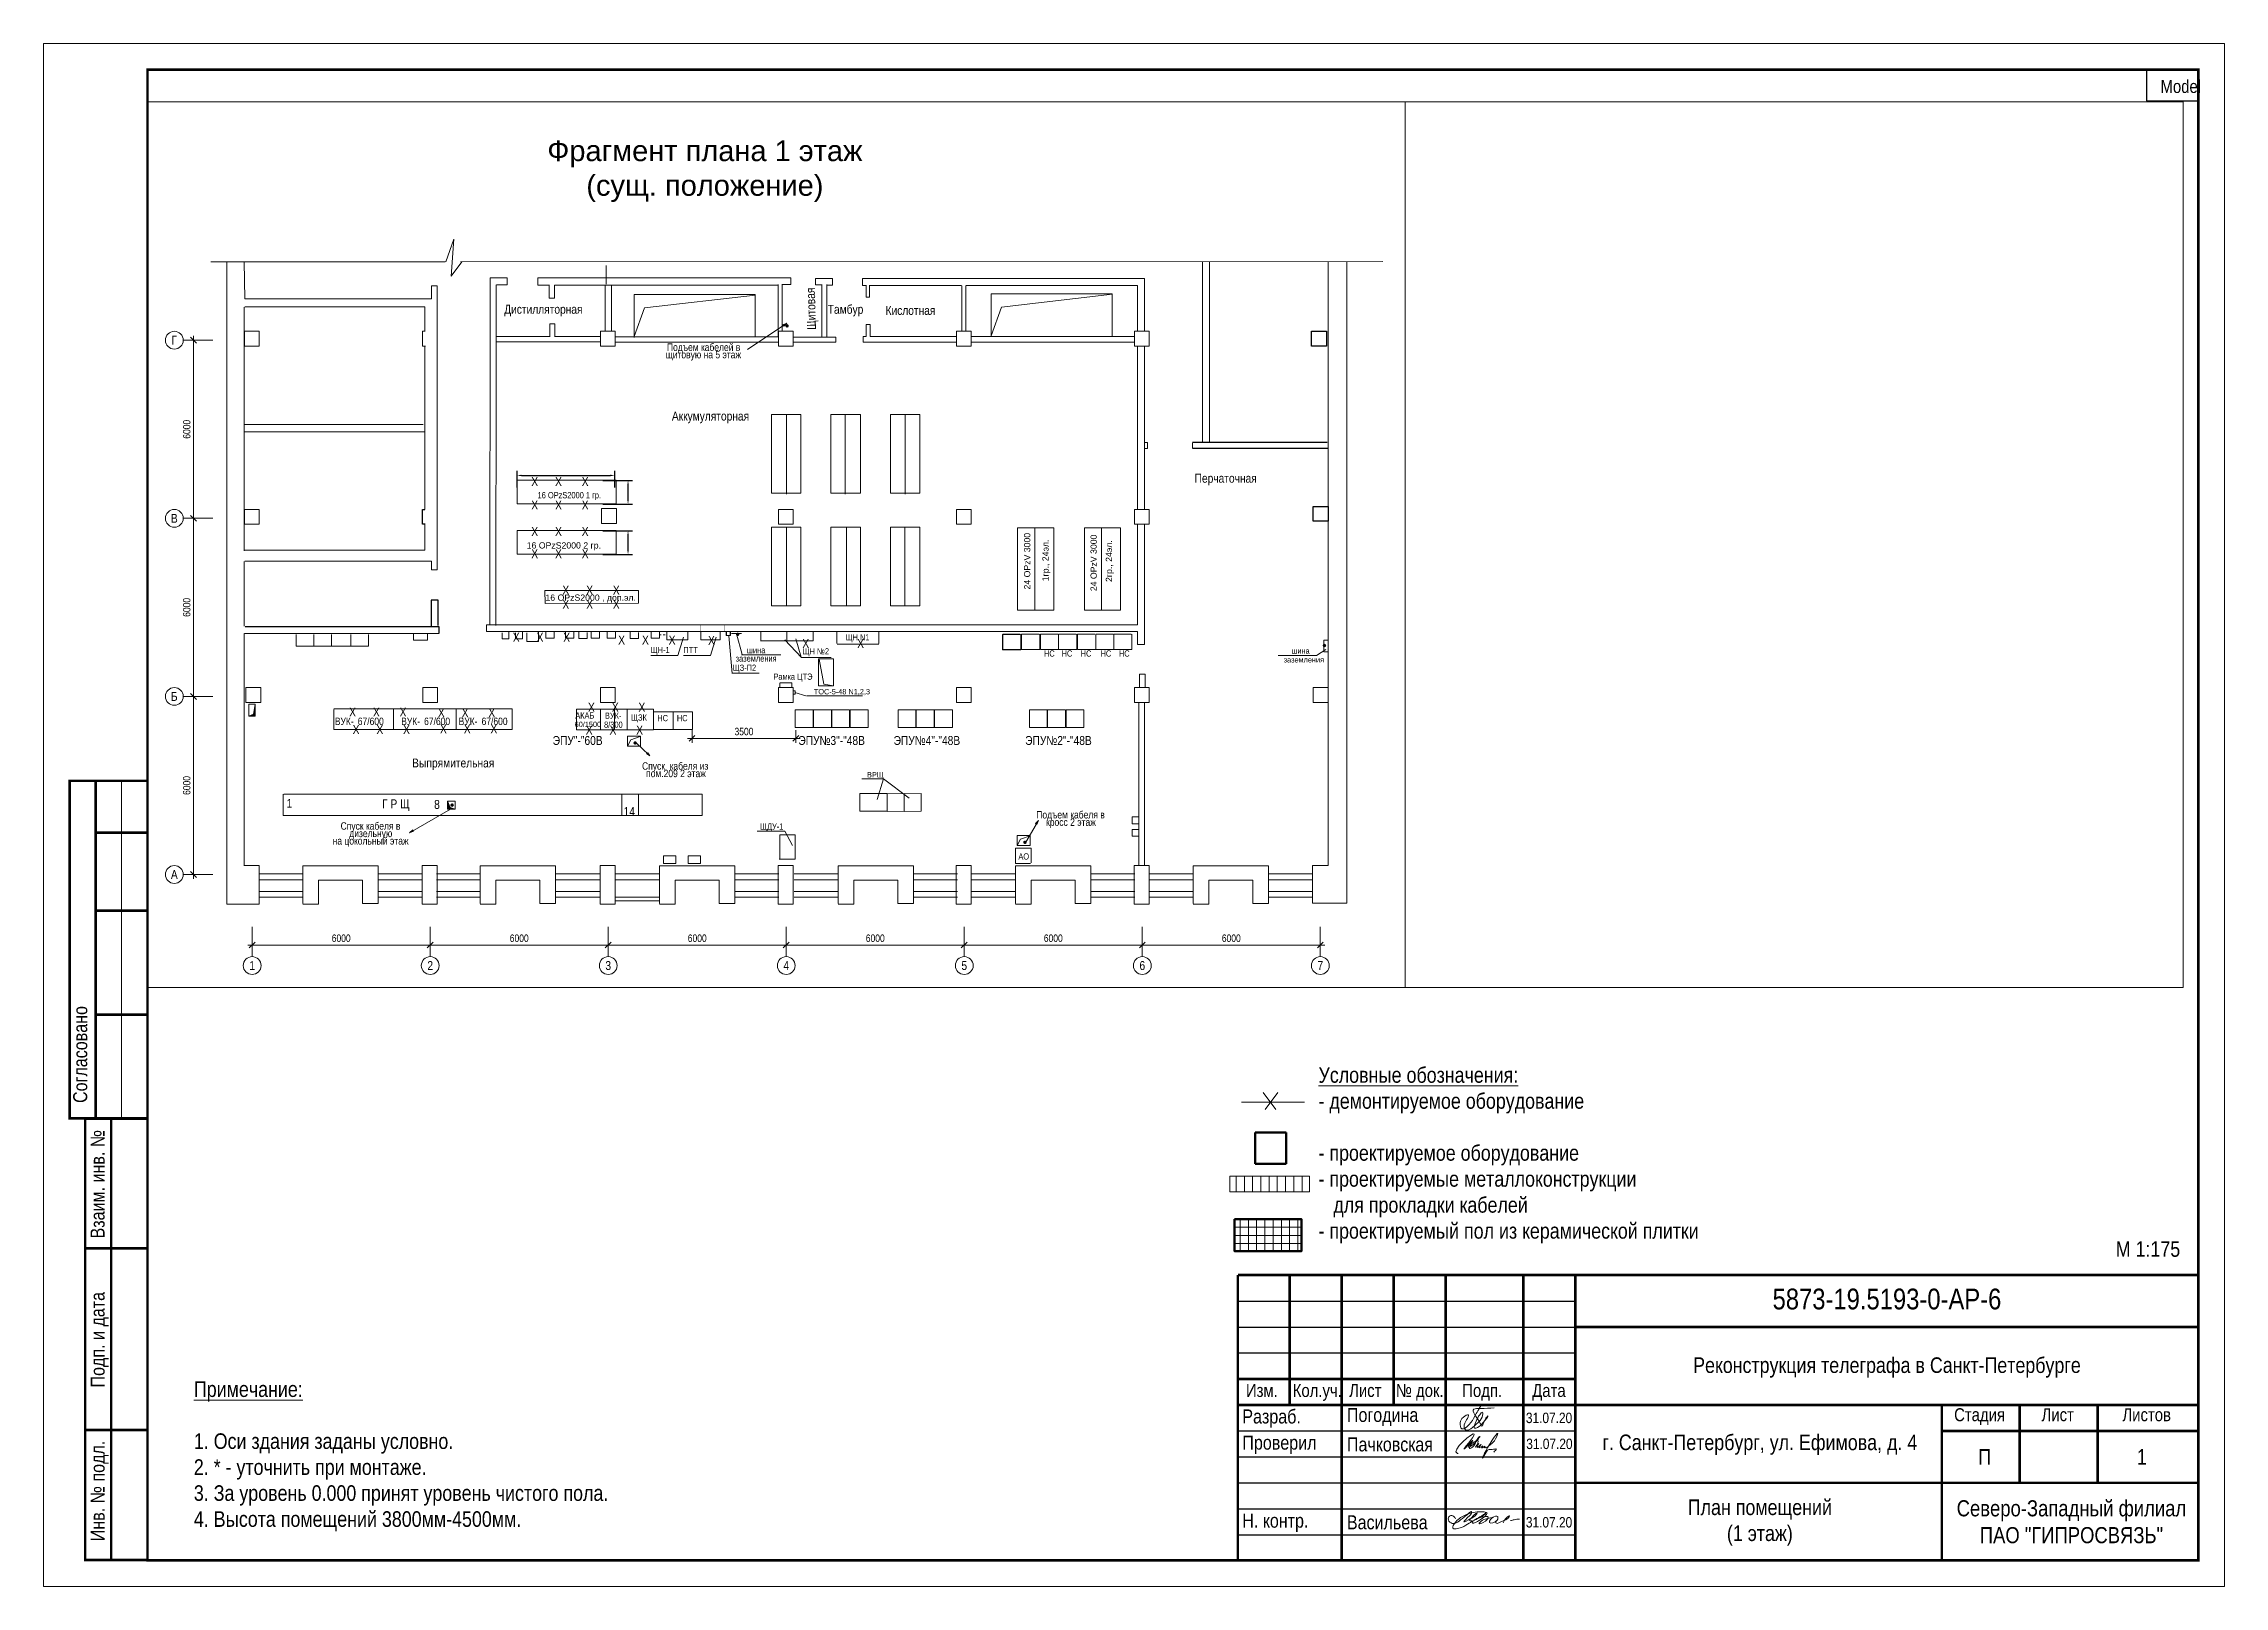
# Paper-space layout '26' of a CAD drawing. Header units: millimetres. Extents: x -1 to 419, y -1 to 296.
# The model-space entities are those that its viewports show. They can reach past a viewport. Long polylines and large blocks are cut down to what shows.
import ezdxf
from ezdxf.enums import TextEntityAlignment as Align

# ---------------------------------------------------------------- set-up
doc = ezdxf.new("R2010")
doc.units = ezdxf.units.MM
doc.linetypes.add('осеваяX2', pattern=[4, 2.5, -0.5, 0.5, -0.5])
doc.layers.add('LC-Вспомогательные', color=150, linetype='Continuous', lineweight=13, plot=False)
for name, color, linetype, lineweight in [('оборудование', 7, 'Continuous', 60), ('РАЗМЕРЫ', 152, 'Continuous', 25), ('Размеры план', 5, 'Continuous', 5), ('Стены', 250, 'Continuous', 20), ('Текст', 7, 'Continuous', 25), ('Фальшпол', 6, 'Continuous', 5)]:
    doc.layers.add(name, color=color, linetype=linetype, lineweight=lineweight)
for name, color, linetype in [('Оси здания', 6, 'Continuous'), ('Рамка', 250, 'Continuous'), ('Штамп проекта', 250, 'Continuous')]:
    doc.layers.add(name, color=color, linetype=linetype)
doc.layers.add('рамка_не_печат', color=4, linetype='Continuous', plot=False)
doc.styles.add('17_Standard 2.5', font='ARIALN.TTF', dxfattribs={"height": 250})
doc.styles.add('Arial Cyr', font='arial.ttf')
doc.styles.add('Arial Narrow', font='ARIALN.TTF')
doc.styles.add('LC-Font', font='arial.ttf')
doc.styles.get("Standard").update_dxf_attribs({"font": 'ARIALN.TTF', "height": 3})
doc.dimstyles.new('ISO-25', dxfattribs={"dimtxt": 2.5, "dimasz": 2.5, "dimexe": 1.25, "dimexo": 0.625, "dimtad": 1, "dimtxsty": 'Standard', "dimcen": 2.5, "dimadec": 0, "dimazin": 0, "dimtfac": 1, "dimtmove": 0, "dimatfit": 3, "dimfxl": 1, "dimarcsym": 0})
doc.dimstyles.get("Standard").update_dxf_attribs({"dimtxt": 2.5, "dimasz": 2, "dimexe": 1.5, "dimexo": 3, "dimgap": 1, "dimtad": 1, "dimtoh": 1, "dimdec": 0, "dimrnd": 1, "dimzin": 0, "dimdsep": 46, "dimtxsty": '17_Standard 2.5', "dimblk": 'OBLIQUE', "dimcen": 2, "dimdle": 1.5, "dimclrd": 5, "dimclre": 5, "dimclrt": 5, "dimadec": 0, "dimazin": 0, "dimtfac": 1, "dimtdec": 0, "dimtofl": 0, "dimtmove": 0, "dimatfit": 3, "dimldrblk": 'OBLIQUE', "dimfxl": 1, "dimtolj": 1, "dimtzin": 0, "dimlwd": 5, "dimlwe": 5, "dimarcsym": 0})

psp = doc.layouts.new('26')

# ---------------------------------------------------------------- texts
at = {"insert": (409.24, 289.21), "char_height": 2.5, "attachment_point": 1, "style": 'Arial Narrow'}
psp.add_mtext_dynamic_manual_height_columns('\\pxqc;{\\C256;\\c0;Model}', width=3.1445, gutter_width=12.5, heights=[0], dxfattribs=at)
at = {"color": 18, "true_color": 0x000000, "style": 'LC-Font'}
for s, insert, char_height, width, attachment_point in [('\\pxqc;{\\fArial Narrow|b0|i0|c204|p34;М 1:175}', (404.49, 64.13), 3, 19.4245, 5), ('\\pxl0.4;{\\fArial Narrow|b0|i0|c204|p34;Разраб\\fArial Narrow|b0|i0|c0|p34;.}', (228.99, 31.51), 2.7, 20, 4), ('\\pxl0.37037;{\\fArial Narrow|b0|i0|c204|p34;Погодина}', (249.21, 31.82), 2.7, 20, 4), ('{\\fArial Narrow|b0|i0|c0|p34;31.07.20}', (289.14, 31.63), 2, 10, 5), ('\\pxl0.4;{\\fArial Narrow|b0|i0|c204|p34;Проверил}', (228.99, 26.47), 2.7, 20, 4), ('\\pxl0.37037;{\\fArial Narrow|b0|i0|c204|p34;Пачковская}', (249.21, 26.52), 2.7, 20, 4), ('{\\fArial Narrow|b0|i0|c0|p34;31.07.20}', (289.21, 26.63), 2, 10, 5), ('\\pxqc;{\\fArial Narrow|b0|i0|c204|p34;П}', (373.05, 24.13), 3, 15, 5), ('\\pxqc;{\\fArial Narrow|b0|i0|c204|p34;1}', (403.32, 24.13), 3, 15, 5), ('\\pxl0.4;{\\fArial Narrow|b0|i0|c204|p34;Н\\fArial Narrow|b0|i0|c0|p34;. \\fArial Narrow|b0|i0|c204|p34;контр\\fArial Narrow|b0|i0|c0|p34;.}', (228.99, 11.45), 2.7, 20, 4), ('\\pxl0.37037;{\\fArial Narrow|b0|i0|c204|p34;Васильева}', (249.21, 11.52), 2.7, 20, 4), ('{\\fArial Narrow|b0|i0|c0|p34;31.07.20}', (289.14, 11.53), 2, 10, 5)]:
    psp.add_mtext(s, dxfattribs=dict(at, insert=insert, char_height=char_height, width=width, attachment_point=attachment_point))
at = {"layer": 'Стены', "color": 0, "linetype": 'Continuous', "lineweight": 20, "insert": (347.04, 82.2), "char_height": 3, "width": 204.6018, "attachment_point": 5, "style": 'Arial Cyr'}
psp.add_mtext('\\pxql;{\\fArial Narrow|b0|i0|c0|p34;\\LУсловные обозначения:\\l\\P- демонтируемое оборудование\\P\\P- проектируемое оборудование\\P- проектируемые металлоконструкции \\P   для прокладки кабелей\\P- проектируемый пол из керамической плитки}', dxfattribs=at)
at = {"layer": 'Стены', "lineweight": 20, "ltscale": 0.2, "insert": (28.14, 38.67), "char_height": 3, "width": 176.9431, "attachment_point": 1}
psp.add_mtext('{\\LПримечание:\\P}\\P1. Оси здания заданы условно.\\P2. * - уточнить при монтаже.\\P3. За уровень 0.000 принят уровень чистого пола.\\P4. Высота помещений 3800мм-4500мм.', dxfattribs=at)
at = {"layer": 'Штамп проекта', "color": 18, "true_color": 0x000000, "width": 119.9773, "attachment_point": 5, "line_spacing_factor": 0.8, "style": 'LC-Font'}
for s, insert, char_height in [('{\\fArial Narrow|b0|i0|c0|p34;5873-19.5193-0-АР-6}', (354.22, 54.5), 4), ('{\\fArial Narrow|b0|i0|c0|p34;\\C256;Реконструкция телеграфа в Санкт-Петербурге}', (354.22, 41.34), 3)]:
    psp.add_mtext(s, dxfattribs=dict(at, insert=insert, char_height=char_height))
at = {"layer": 'Штамп проекта', "color": 18, "true_color": 0x000000, "attachment_point": 5, "style": 'LC-Font'}
for s, insert, char_height, width in [('\\pxl0.16667;{\\fArial Narrow|b0|i0|c0|p34;\\C256;г. Санкт-Петербург, ул. Ефимова, д. 4}', (329.49, 26.48), 3, 70.5755), ('\\pxl0.16667;{\\fArial Narrow|b0|i0|c204|p34;План помещений \\P(1 этаж)}', (329.49, 11.48), 3, 70.5755), ('\\pxl0.16667;{\\fArial Narrow|b0|i0|c204|p34;Северо\\fArial Narrow|b0|i0|c0|p34;-\\fArial Narrow|b0|i0|c204|p34;Западный филиал\\PПАО \\fArial Narrow|b0|i0|c0|p34;"\\fArial Narrow|b0|i0|c204|p34;ГИПРОСВЯЗЬ\\fArial Narrow|b0|i0|c0|p34;" }', (389.49, 11.63), 3.1, 49.4245)]:
    psp.add_mtext(s, dxfattribs=dict(at, insert=insert, char_height=char_height, width=width))

msp = doc.modelspace()

# ---------------------------------------------------------------- texts
at = {"linetype": 'Continuous', "lineweight": 20}
msp.add_text('Щитовая', height=300, rotation=91.592387, dxfattribs=at).set_placement((713878, -145052.7))
for s, height, p in [('Дистилляторная', 300, (703370.4, -144513.6)), ('Тамбур', 300, (714275.8, -144514.6)), ('Кислотная', 300, (716224, -144552.9)), ('Подъем кабелей в', 249.999, (708854.9, -145766.3)), ('щитовую на 5 этаж', 249.999, (708815, -146016.3)), ('ЩН-1', 210, (708308.6, -155949)), ('ПТТ', 210, (709409.5, -155949)), ('шина', 210, (711552.2, -155955)), ('ЩН №2', 210, (713423.8, -155992.2)), ('ЩН N1', 210, (714874.8, -155520.2)), ('ЩЗ-П2', 210, (711072.6, -156544.3)), ('заземления', 210, (711172.4, -156233.4)), ('НС', 210, (721563.2, -156064.9)), ('НС', 210, (722156.6, -156064.9)), ('НС', 210, (722800.5, -156064.9)), ('НС', 210, (723469.6, -156064.9)), ('НС', 210, (724088.3, -156064.9)), (' заземления', 180, (729573.8, -156262.7)), ('шина', 180, (729906.3, -155962.7)), ('Рамка ЦТЭ', 210, (712445.1, -156846.2)), ('ТОС-5-48 N1,2,3', 180, (713807.1, -157336.1)), ('АКАБ', 210, (705765, -158152.7)), ('ВУК-', 210, (706764.9, -158159.1)), ('ЩЗК', 210, (707646.6, -158224.2)), ('ВУК-', 250, (697661.4, -158371.4)), ('67/600', 250, (698435.4, -158371.4)), ('ВУК-', 250, (699896.5, -158371.4)), ('67/600', 250, (700670.5, -158371.4)), ('ВУК-', 250, (701833.6, -158371.4)), ('67/600', 250, (702607.6, -158371.4)), ('ЭПУ"-"60В', 300, (705003.9, -159041.2)), ('60/1500', 180, (705744.7, -158438.5)), ('8/300', 210, (706735.8, -158465)), ('НС', 210, (708530.9, -158240.8)), ('НС', 210, (709189.8, -158240.8)), ('ЭПУ№3"-"48В', 300, (713283.9, -159041.2)), ('ЭПУ№4"-"48В', 300, (716493.9, -159041.2)), ('ЭПУ№2"-"48В', 300, (720929.1, -159041.2)), ('Выпрямительная', 300, (700264.6, -159798.7)), ('Спуск  кабеля из', 249.999, (708015.7, -159876.4)), ('пом.209 2 этаж', 249.999, (708152.2, -160126.4)), ('ВРЩ', 180, (715598.3, -160137)), ('1', 300, (696036.4, -161158.6)), ('Г Р Щ', 300, (699256.1, -161175.9)), ('8', 300, (701008.7, -161195.6)), ('Спуск кабеля в', 249.999, (697856.9, -161896.9)), ('14', 300, (707394, -161435.7)), ('ЩДУ-1', 210, (711992.6, -161893.4)), ('Подъем кабеля в', 249.999, (721301.9, -161518.1)), ('кросс 2 этаж', 249.999, (721634.8, -161768.1)), (' на цокольный этаж', 249.999, (697509, -162396.9)), ('дизельную', 250, (698148.8, -162146.9)), ('АО', 210, (720700, -162902.9))]:
    msp.add_text(s, height=height, dxfattribs=at).set_placement(p)
at = {"linetype": 'Continuous', "lineweight": 20, "char_height": 300}
for s, insert, width, attachment_point in [('Аккумуляторная', (709022.1, -147812.7), 4941.59, 1), ('\\pxqc;Х      Х       Х    ', (706932, -150169.3), 3369.057, 6), ('\\pxqc;Х      Х       Х    ', (706932, -150958.7), 3369.057, 6), ('\\pxqc;Х      Х       Х    ', (706932, -151851.9), 3369.057, 6), ('\\pxqc;Х      Х       Х    ', (706932, -152599.7), 3369.057, 6), ('\\pxqc;Х      Х       Х    ', (707981, -153825.4), 3369.057, 6), ('\\pxqc;Х      Х       Х    ', (707981, -154303.1), 3369.057, 6)]:
    msp.add_mtext(s, dxfattribs=dict(at, insert=insert, width=width, attachment_point=attachment_point))
at = {"linetype": 'Continuous', "insert": (726639.1, -149907), "char_height": 300, "width": 4941.59, "attachment_point": 1}
msp.add_mtext('Перчаточная', dxfattribs=at)
at = {"linetype": 'Continuous', "lineweight": 20, "char_height": 210, "attachment_point": 6}
for s, insert in [('16 OPzS2000 1 гр.', (706632, -150657.5)), ('{\\fArial|b0|i0|c0|p34;16 OPzS2000 2 гр.}', (706632, -152350.5)), ('{\\fArial|b0|i0|c0|p34;16 OPzS2000 , доп.эл.}', (707808.6, -154109))]:
    msp.add_mtext(s, dxfattribs=dict(at, insert=insert))
at = {"linetype": 'Continuous', "lineweight": 20, "char_height": 210, "attachment_point": 6, "rotation": 90}
for s, insert in [('{\\fArial|b0|i0|c204|p34;24 \\fArial|b0|i0|c0|p34;OPzV 3000}', (720997.4, -151895.9)), ('{\\fArial|b0|i0|c204|p34;24 \\fArial|b0|i0|c0|p34;OPzV 3000}', (723237.5, -151954.3)), ('{\\fArial|b0|i0|c204|p34;1гр., 24эл.}', (721644.4, -152121.7)), ('{\\fArial|b0|i0|c204|p34;2гр., 24эл.}', (723782.8, -152144.9))]:
    msp.add_mtext(s, dxfattribs=dict(at, insert=insert))
at = {"layer": 'Стены', "linetype": 'Continuous', "lineweight": 20, "ltscale": 100}
for s, p in [('Х      Х       Х', (703660.1, -155564.5)), ('Х      Х       Х', (707212.3, -155658)), ('Х', (710240.7, -155671)), ('Х', (713419, -155774.8)), ('Х', (715267.8, -155774.8)), ('Х      Х       Х', (698144.9, -158082.6)), ('Х      Х       Х', (701136.2, -158109.2)), ('Х      Х       Х', (706194.4, -157922.2)), ('Х      Х       Х', (698261.8, -158672.6)), ('Х      Х       Х', (701206.3, -158649.3)), ('Х      Х       Х', (706119.1, -158690.8))]:
    msp.add_text(s, height=300, dxfattribs=at).set_placement(p)
at = {"layer": 'Стены', "color": 0, "linetype": 'Continuous', "lineweight": 20, "insert": (710133.3, -138878), "char_height": 180, "width": 24624.139, "attachment_point": 5, "style": 'Arial Cyr'}
msp.add_mtext('{\\H5.5556x;\\P\\H0.69999x;Фрагмент плана 1 этаж\\P(сущ. положение)}', dxfattribs=at)
at = {"layer": 'Стены', "color": 5, "linetype": 'Continuous', "lineweight": 20, "insert": (711450.4, -158591.6), "char_height": 250, "attachment_point": 5, "style": '17_Standard 2.5'}
msp.add_mtext('\\A1;3500', dxfattribs=at)

# ---------------------------------------------------------------- blocks, each defined once
blk = doc.blocks.new('A$C25BD375B')
at = {"layer": 'LC-Вспомогательные', "color": 7, "true_color": 0xffffff}
blk.add_lwpolyline([(0, 297), (420, 297), (420, 0), (0, 0)], close=True, dxfattribs=at)
at = {"layer": 'Рамка', "color": 18, "lineweight": 50, "true_color": 0x000000, "const_width": 0.5}
blk.add_lwpolyline([(20.000013, 5), (19.999264, 292), (415, 292), (415, 5), (20.000013, 5)], dxfattribs=at)
at = {"layer": 'Штамп проекта', "color": 18, "lineweight": 50, "true_color": 0x030303, "const_width": 0.5}
for points in [[(20.000013, 155.07465), (5.000013, 155.07465), (5.000013, 90.07465), (8.000013, 90.07465), (8.000013, 90.07465), (8.000013, 5.07465), (20.000013, 5.07465)], [(20.000013, 155.07465), (20.000013, 90.07465), (20.000013, 90.07465), (20.000013, 5.07465)], [(13.000013, 5.07465), (13.000013, 90.07465)], [(20.000013, 65.07465), (8.000013, 65.07465)], [(20.000013, 30.07465), (8.000013, 30.07465)]]:
    blk.add_lwpolyline(points, dxfattribs=at)
at = {"layer": 'Штамп проекта', "color": 18, "linetype": 'Continuous', "lineweight": 50, "true_color": 0x030303, "const_width": 0.5}
for points in [[(10.000013, 90.07465), (10.000013, 155.07465)], [(20.000013, 145.07465), (10.000013, 145.07465)], [(20.000013, 130.07465), (10.000013, 130.07465)], [(20.000013, 110.07465), (10.000013, 110.07465)]]:
    blk.add_lwpolyline(points, dxfattribs=at)
at = {"layer": 'Штамп проекта', "color": 18, "linetype": 'Continuous', "lineweight": 13, "true_color": 0x030303}
blk.add_lwpolyline([(15.000013, 90.07465), (15.000013, 155.07465)], dxfattribs=at)
at = {"layer": 'Штамп проекта', "color": 18, "linetype": 'Continuous', "true_color": 0x030303, "const_width": 0.6}
blk.add_lwpolyline([(8.000013, 90.07465), (20.000013, 90.07465)], dxfattribs=at)
at = {"layer": 'Штамп проекта', "color": 18, "true_color": 0x030303, "const_width": 0.6}
blk.add_lwpolyline([(20.000013, 90.07465), (20.000013, 90.07465)], dxfattribs=at)
at = {"layer": 'Штамп проекта', "color": 18, "lineweight": 60, "true_color": 0x030303, "const_width": 0.5}
blk.add_lwpolyline([(20.000013, 5), (20.000013, 59.999998)], dxfattribs=at)
at = {"layer": 'Штамп проекта', "color": 18, "lineweight": 60, "true_color": 0x000000, "const_width": 0.5}
for points in [[(230, 4.925349), (230, 59.925347)], [(230, 59.925347), (415, 59.925347)], [(240, 34.925348), (240, 59.925347)], [(249.999999, 4.925349), (249.999999, 59.925347)], [(259.999999, 34.925348), (259.999999, 59.925347)], [(269.999999, 4.925349), (269.999999, 59.925347)], [(284.999998, 4.925349), (284.999998, 59.925347)], [(294.999998, 4.925349), (294.999998, 59.925347)], [(295.022717, 49.925348), (415, 49.925348)], [(230, 39.925348), (294.999998, 39.925348)], [(230, 34.925348), (294.999998, 34.925348)], [(294.999998, 34.925348), (415, 34.925348)], [(365.575487, 4.933906), (365.575487, 34.925348)], [(380.575486, 19.925349), (380.575486, 34.925348)], [(395.575485, 19.925349), (395.575485, 34.925348)], [(365.575487, 29.925348), (415, 29.925348)], [(294.999998, 19.925349), (415, 19.925349)]]:
    blk.add_lwpolyline(points, dxfattribs=at)
at = {"layer": 'Штамп проекта', "color": 18, "lineweight": 25, "true_color": 0x000000}
for points in [[(230, 54.925347), (294.999998, 54.925347)], [(230, 49.925348), (295.022717, 49.925348)], [(230, 44.925348), (294.999998, 44.925348)], [(230, 29.925348), (294.999998, 29.925348)], [(230, 24.925349), (294.999998, 24.925349)], [(230, 19.925349), (294.999998, 19.925349)], [(230, 14.925349), (294.999998, 14.925349)], [(230, 9.925349), (294.999998, 9.925349)]]:
    blk.add_lwpolyline(points, dxfattribs=at)
at = {"layer": 'Штамп проекта', "color": 18, "true_color": 0x030303, "char_height": 2.7, "attachment_point": 1, "rotation": 90, "style": 'LC-Font'}
for s, insert in [('{\\fArial Narrow|b0|i0|c204|p34;Согласовано}', (5.694962, 93.057553)), ('{\\fArial Narrow|b0|i0|c204|p34;Взаим. инв. №}', (9.038561, 66.970627)), ('{\\fArial Narrow|b0|i0|c204|p34;Подп. и дата}', (9.038561, 38.276068)), ('{\\fArial Narrow|b0|i0|c204|p34;Инв. № подл.}', (9.038561, 8.692303))]:
    blk.add_mtext_dynamic_manual_height_columns(s, width=45.747833, gutter_width=15, heights=[0], dxfattribs=dict(at, insert=insert))
at = {"layer": 'Штамп проекта', "color": 18, "true_color": 0x030303, "char_height": 2.5, "attachment_point": 1, "style": 'LC-Font'}
for s, insert in [('{\\fArial Narrow|b0|i0|c204|p34;Изм.}', (231.558311, 38.958671)), ('{\\fArial Narrow|b0|i0|c204|p34;Кол.уч.}', (240.575206, 38.958671)), ('{\\fArial Narrow|b0|i0|c204|p34;Лист}', (251.427394, 38.958671)), ('{\\fArial Narrow|b0|i0|c204|p34;№ док.}', (260.444291, 38.958671)), ('{\\fArial Narrow|b0|i0|c204|p34;Подп.}', (273.211576, 38.958671)), ('{\\fArial Narrow|b0|i0|c204|p34;Дата}', (286.697019, 38.958671)), ('{\\fArial Narrow|b0|i0|c204|p34;Стадия}', (367.948363, 34.292454)), ('{\\fArial Narrow|b0|i0|c204|p34;Лист}', (384.789457, 34.292454)), ('{\\fArial Narrow|b0|i0|c204|p34;Листов}', (400.363569, 34.292454))]:
    blk.add_mtext_dynamic_manual_height_columns(s, width=13.645036, gutter_width=15, heights=[0], dxfattribs=dict(at, insert=insert))
blk = doc.blocks.new('подпись Погодина')
at = {"color": 154, "lineweight": 9, "true_color": 0x0051a8}
blk.add_open_spline([(0.49, 2.04), (0.16, 1.45), (-0.49, 0.39), (-1.13, -0.87), (-2.61, -2.13), (-2.89, -0.6), (-2.47, 0.09), (-1.2, 0.85), (-1.85, -0.47), (-2.26, -1.01), (-1.9, -2.46), (-0.14, -0.8), (0.62, -0.15), (0.87, 1.25), (0.02, 0.29), (-0.17, -0.25), (-0.9, -1.75), (0.25, -1.34), (0.64, -0.85), (1.91, 0.67), (0.89, -0.2), (0.71, -1.71), (0.09, -0.08), (-1.48, 1.54), (0.9, 1.46), (1.79, 1.59), (2.51, 1.59)], degree=3, knots=[0, 0, 0, 0, 2.014222, 3.556289, 4.880347, 5.819347, 6.833248, 7.700265, 8.547146, 9.608061, 10.07351, 12.330896, 13.407052, 14.187263, 14.767236, 15.915714, 17.03483, 17.521158, 18.650896, 19.939518, 20.399962, 21.811193, 22.279869, 24.698367, 25.684598, 27.840719, 27.840719, 27.840719, 27.840719], dxfattribs=at)
blk = doc.blocks.new('подпись Васильева')
at = {"color": 162, "lineweight": 9, "true_color": 0x2630b3}
for points, knots in [([(-4.39, -0.17), (-4.54, 0.08), (-4.91, 0.56), (-5.71, 0.18), (-5.63, -0.73), (-4.55, -1.22), (-3.32, -0.2), (-2.72, 0.27), (-1.65, 1.2), (-1.68, 0.64), (-1.87, 0.46), (-2.02, 0.33)], [0, 0, 0, 0, 0.878032, 1.411116, 2.148305, 3.058835, 4.376209, 6.195725, 6.730015, 6.93202, 7.521667, 7.521667, 7.521667, 7.521667]), ([(-1.71, 0.71), (-1.79, 0.54), (-2.24, 0.12), (-2.63, -0.2), (-3.11, -0.8), (-2.05, -0.38), (-1.63, -0.02), (-1.02, 0.27), (-0.59, 0.91), (-1.38, 0.43), (-1.55, 0.15), (-2.22, -0.66), (-1.32, -0.4), (-1.64, -1.09), (-0.68, -0.67), (-0.11, -0.33), (1.73, 0.96), (-0.99, 1.07), (-2.59, 0.58), (-4.15, -0.24), (-5.38, -2.2), (-3.16, -1.7), (-2.02, -0.81), (-0.49, -0.08), (0.32, 0.32), (0.9, 0.89), (-0.25, 0.1), (-1.95, -0.82), (-0.05, 0.21), (1.62, 0.27), (0.64, -0.79), (-0.66, -1.17), (0.51, -0.09), (1.3, -0.25), (2.92, 0.52), (2.78, -0.82), (0.83, -1.21), (1.68, -0.06), (2, 0.11)], [0, 0, 0, 0, 0.57554, 1.708831, 1.901897, 2.329669, 3.672138, 4.200956, 4.680198, 4.895582, 6.246307, 6.5323, 7.097216, 7.351899, 7.9845, 8.76324, 10.402673, 11.754619, 14.1367, 16.205416, 17.391449, 18.901307, 20.373305, 22.488673, 23.387163, 23.690617, 24.148906, 25.968114, 27.465402, 28.442865, 29.68327, 30.420672, 30.948403, 32.908349, 33.877634, 34.517883, 35.862672, 36.948792, 36.948792, 36.948792, 36.948792]), ([(2.51, -0.62), (2.49, -0.65), (2.44, -0.73), (2.58, -1.26), (3.71, -0.34), (4.41, -0.41), (4.93, 0.48), (3.98, -0.15), (3.9, -0.57), (3.72, -0.9)], [0, 0, 0, 0, 0.121714, 0.244673, 1.491543, 2.473052, 2.904037, 3.393955, 4.53475, 4.53475, 4.53475, 4.53475]), ([(4.98, -0.48), (5.19, -0.45), (5.68, -0.31), (6.2, -0.24), (6.5, -0.25)], [0, 0, 0, 0, 0.6283, 1.543033, 1.543033, 1.543033, 1.543033])]:
    blk.add_open_spline(points, degree=3, knots=knots, dxfattribs=at)
blk = doc.blocks.new('подпичь Пачковская')
at = {"color": 162, "lineweight": 9, "true_color": 0x2237c2}
blk.add_open_spline([(-3.5, -1.2), (-3.53, -1.21), (-5.08, -0.91), (2.19, 5.14), (-4.3, -2.44), (0.01, 2.21), (-2.36, -0.56), (-0.61, 0.42), (0.63, 2.26), (-0.55, 0.96), (-0.54, 0.21), (-1.81, -0.65), (-1.33, 0.7), (0.56, 1.47), (-1.1, -0.81), (0.39, 1.12), (-0.79, -0.79), (0.87, 0.84), (-0.45, -0.69), (1.01, 0.4), (0.34, -0.26), (0.74, -0.21), (1.09, 0.23), (0.79, -0.45), (1.24, 0.1), (1.11, -0.43), (2.08, 0.46), (2.56, 0.61), (3.61, 2.87), (1.64, 0.38), (0.04, -3.03), (1.16, -1.08), (1.67, -0.38), (2.26, -0.62), (3.28, -0.21), (2.71, -0.83), (2.53, -0.95)], degree=3, knots=[0, 0, 0, 0, 0.099036, 4.431101, 7.521849, 9.613989, 11.012094, 11.886543, 13.749103, 14.41546, 15.717935, 16.483595, 17.300118, 18.551343, 19.629557, 20.460456, 21.214052, 22.049309, 22.686597, 23.376922, 23.715093, 23.882465, 24.273259, 24.529367, 24.853778, 25.004226, 25.49757, 26.867004, 28.250523, 29.711783, 33.105999, 34.226273, 34.894092, 35.408768, 36.118344, 36.778069, 36.778069, 36.778069, 36.778069], dxfattribs=at)
blk = doc.blocks.new('*D513')
at = {"color": 0, "linetype": 'Continuous', "lineweight": -2, "transparency": 16777216}
for p, q in [((706696.445343, -151824.027549), (707693.404168, -151824.027549)), ((707543.404168, -152474.027549), (707543.404168, -151974.027549)), ((706696.445343, -152624.027549), (707693.404168, -152624.027549))]:
    blk.add_line(p, q, dxfattribs=at)
at = {"color": 0, "transparency": 16777216}
for points in [[(707568.404168, -151974.027549), (707518.404168, -151974.027549), (707543.404168, -151824.027549)], [(707518.404168, -152474.027549), (707568.404168, -152474.027549), (707543.404168, -152624.027549)]]:
    blk.add_solid(points, dxfattribs=at)
at = {"layer": 'Defpoints', "color": 0, "transparency": 16777216}
for p in [(706546.445343, -151824.027549), (707543.404168, -151824.027549), (706546.445343, -152624.027549)]:
    blk.add_point(p, dxfattribs=at)
at = {"color": 0, "linetype": 'Continuous', "lineweight": 20, "transparency": 16777216, "insert": (707441.872637, -152224.027549), "char_height": 3, "attachment_point": 5, "rotation": 90}
blk.add_mtext('800', dxfattribs=at)
blk = doc.blocks.new('*D514')
at = {"color": 0, "linetype": 'Continuous', "lineweight": -2, "transparency": 16777216}
for p, q in [((703802.04258, -150372.238139), (703802.04258, -149811.4488)), ((707102.04258, -150372.238139), (707102.04258, -149811.4488)), ((703952.04258, -149961.4488), (706952.04258, -149961.4488))]:
    blk.add_line(p, q, dxfattribs=at)
at = {"color": 0, "transparency": 16777216}
for points in [[(703952.04258, -149936.4488), (703952.04258, -149986.4488), (703802.04258, -149961.4488)], [(706952.04258, -149986.4488), (706952.04258, -149936.4488), (707102.04258, -149961.4488)]]:
    blk.add_solid(points, dxfattribs=at)
at = {"layer": 'Defpoints', "color": 0, "transparency": 16777216}
for p in [(703802.04258, -150522.238139), (707102.04258, -149961.4488), (707102.04258, -150522.238139)]:
    blk.add_point(p, dxfattribs=at)
at = {"color": 0, "linetype": 'Continuous', "lineweight": 20, "transparency": 16777216, "insert": (705452.04258, -149859.917268), "char_height": 3, "attachment_point": 5}
blk.add_mtext('3300', dxfattribs=at)
blk = doc.blocks.new('*D515')
at = {"color": 0, "linetype": 'Continuous', "lineweight": -2, "transparency": 16777216}
for p, q in [((706696.445343, -150131.029021), (707693.404168, -150131.029021)), ((707543.404168, -150781.029021), (707543.404168, -150281.029021)), ((706696.445343, -150931.029021), (707693.404168, -150931.029021))]:
    blk.add_line(p, q, dxfattribs=at)
at = {"color": 0, "transparency": 16777216}
for points in [[(707568.404168, -150281.029021), (707518.404168, -150281.029021), (707543.404168, -150131.029021)], [(707518.404168, -150781.029021), (707568.404168, -150781.029021), (707543.404168, -150931.029021)]]:
    blk.add_solid(points, dxfattribs=at)
at = {"layer": 'Defpoints', "color": 0, "transparency": 16777216}
for p in [(706546.445343, -150131.029021), (707543.404168, -150131.029021), (706546.445343, -150931.029021)]:
    blk.add_point(p, dxfattribs=at)
at = {"color": 0, "linetype": 'Continuous', "lineweight": 20, "transparency": 16777216, "insert": (707441.872637, -150531.029021), "char_height": 3, "attachment_point": 5, "rotation": 90}
blk.add_mtext('800', dxfattribs=at)
blk = doc.blocks.new('_Oblique')
at = {"color": 0, "linetype": 'ByBlock', "lineweight": -2}
blk.add_line((-0.5, -0.5), (0.5, 0.5), dxfattribs=at)
blk = doc.blocks.new('обозначение оси')
at = {"layer": 'Оси здания', "linetype": 'осеваяX2', "lineweight": 5}
blk.add_line((-10, 0), (0, 0), dxfattribs=at)
at = {"layer": 'Оси здания', "lineweight": 5}
blk.add_circle((-13, 0), 3, dxfattribs=at)
at = {"layer": 'Оси здания', "linetype": 'ByBlock', "lineweight": 5}
blk.add_attdef('ОСЬ', text='', height=3, dxfattribs=at).set_placement((-13, 0), align=Align.MIDDLE_CENTER)
blk = doc.blocks.new('*U506')
at = {"layer": 'Оси здания', "linetype": 'осеваяX2', "lineweight": 5}
blk.add_line((0, -10), (0, 0), dxfattribs=at)
at = {"layer": 'Оси здания', "lineweight": 5}
blk.add_circle((0, -13), 3, dxfattribs=at)
at = {"layer": 'Оси здания', "linetype": 'ByBlock', "lineweight": 5}
blk.add_attdef('ОСЬ', text='', height=3, rotation=360, dxfattribs=at).set_placement((0, -13), align=Align.MIDDLE_CENTER)
blk = doc.blocks.new('*D516')
at = {"layer": 'Defpoints', "color": 0, "transparency": 16777216}
for p in [(706876.246594, -165190.372307), (712876.246594, -165207.251803), (712876.246594, -165782.059354)]:
    blk.add_point(p, dxfattribs=at)
at = {"layer": 'Стены', "color": 5, "linetype": 'Continuous', "lineweight": 5, "transparency": 16777216}
for p, q in [((706726.246594, -165782.059354), (713026.246594, -165782.059354)), ((706876.246594, -165490.372307), (706876.246594, -165932.059354)), ((712876.246594, -165507.251803), (712876.246594, -165932.059354))]:
    blk.add_line(p, q, dxfattribs=at)
at = {"layer": 'Стены', "color": 5, "lineweight": 5, "transparency": 16777216, "xscale": 200, "yscale": 200, "zscale": 200, "rotation": 180}
blk.add_blockref('_Oblique', (706876.246594, -165782.059354), dxfattribs=at)
at = {"layer": 'Стены', "color": 5, "lineweight": 5, "transparency": 16777216, "xscale": 200, "yscale": 200, "zscale": 200}
blk.add_blockref('_Oblique', (712876.246594, -165782.059354), dxfattribs=at)
at = {"layer": 'Стены', "color": 5, "linetype": 'Continuous', "lineweight": 20, "transparency": 16777216, "insert": (709876.246594, -165554.431726), "char_height": 250, "attachment_point": 5, "style": '17_Standard 2.5'}
blk.add_mtext('\\A1;6000', dxfattribs=at)
blk = doc.blocks.new('*D517')
at = {"layer": 'Defpoints', "color": 0, "transparency": 16777216}
for p in [(712876.246594, -165173.492812), (718876.246594, -165190.372307), (718876.246594, -165782.059354)]:
    blk.add_point(p, dxfattribs=at)
at = {"layer": 'Стены', "color": 5, "linetype": 'Continuous', "lineweight": 5, "transparency": 16777216}
for p, q in [((712726.246594, -165782.059354), (719026.246594, -165782.059354)), ((712876.246594, -165473.492812), (712876.246594, -165932.059354)), ((718876.246594, -165490.372307), (718876.246594, -165932.059354))]:
    blk.add_line(p, q, dxfattribs=at)
at = {"layer": 'Стены', "color": 5, "lineweight": 5, "transparency": 16777216, "xscale": 200, "yscale": 200, "zscale": 200, "rotation": 180}
blk.add_blockref('_Oblique', (712876.246594, -165782.059354), dxfattribs=at)
at = {"layer": 'Стены', "color": 5, "lineweight": 5, "transparency": 16777216, "xscale": 200, "yscale": 200, "zscale": 200}
blk.add_blockref('_Oblique', (718876.246594, -165782.059354), dxfattribs=at)
at = {"layer": 'Стены', "color": 5, "linetype": 'Continuous', "lineweight": 20, "transparency": 16777216, "insert": (715876.246594, -165554.431726), "char_height": 250, "attachment_point": 5, "style": '17_Standard 2.5'}
blk.add_mtext('\\A1;6000', dxfattribs=at)
blk = doc.blocks.new('*D518')
at = {"layer": 'Defpoints', "color": 0, "transparency": 16777216}
for p in [(718876.246594, -165190.372307), (724876.246594, -165207.251803), (724876.246594, -165782.059354)]:
    blk.add_point(p, dxfattribs=at)
at = {"layer": 'Стены', "color": 5, "linetype": 'Continuous', "lineweight": 5, "transparency": 16777216}
for p, q in [((718726.246594, -165782.059354), (725026.246594, -165782.059354)), ((718876.246594, -165490.372307), (718876.246594, -165932.059354)), ((724876.246594, -165507.251803), (724876.246594, -165932.059354))]:
    blk.add_line(p, q, dxfattribs=at)
at = {"layer": 'Стены', "color": 5, "lineweight": 5, "transparency": 16777216, "xscale": 200, "yscale": 200, "zscale": 200, "rotation": 180}
blk.add_blockref('_Oblique', (718876.246594, -165782.059354), dxfattribs=at)
at = {"layer": 'Стены', "color": 5, "lineweight": 5, "transparency": 16777216, "xscale": 200, "yscale": 200, "zscale": 200}
blk.add_blockref('_Oblique', (724876.246594, -165782.059354), dxfattribs=at)
at = {"layer": 'Стены', "color": 5, "linetype": 'Continuous', "lineweight": 20, "transparency": 16777216, "insert": (721876.246594, -165554.431726), "char_height": 250, "attachment_point": 5, "style": '17_Standard 2.5'}
blk.add_mtext('\\A1;6000', dxfattribs=at)
blk = doc.blocks.new('*D519')
at = {"layer": 'Defpoints', "color": 0, "transparency": 16777216}
for p in [(724876.246594, -165190.372307), (730876.246594, -165207.251803), (730876.246594, -165782.059354)]:
    blk.add_point(p, dxfattribs=at)
at = {"layer": 'Стены', "color": 5, "linetype": 'Continuous', "lineweight": 5, "transparency": 16777216}
for p, q in [((724726.246594, -165782.059354), (731026.246594, -165782.059354)), ((724876.246594, -165490.372307), (724876.246594, -165932.059354)), ((730876.246594, -165507.251803), (730876.246594, -165932.059354))]:
    blk.add_line(p, q, dxfattribs=at)
at = {"layer": 'Стены', "color": 5, "lineweight": 5, "transparency": 16777216, "xscale": 200, "yscale": 200, "zscale": 200, "rotation": 180}
blk.add_blockref('_Oblique', (724876.246594, -165782.059354), dxfattribs=at)
at = {"layer": 'Стены', "color": 5, "lineweight": 5, "transparency": 16777216, "xscale": 200, "yscale": 200, "zscale": 200}
blk.add_blockref('_Oblique', (730876.246594, -165782.059354), dxfattribs=at)
at = {"layer": 'Стены', "color": 5, "linetype": 'Continuous', "lineweight": 20, "transparency": 16777216, "insert": (727876.246594, -165554.431726), "char_height": 250, "attachment_point": 5, "style": '17_Standard 2.5'}
blk.add_mtext('\\A1;6000', dxfattribs=at)
blk = doc.blocks.new('*D520')
at = {"layer": 'Defpoints', "color": 0, "transparency": 16777216}
for p in [(700876.246594, -165190.372307), (706876.246594, -165207.251803), (706876.246594, -165782.059354)]:
    blk.add_point(p, dxfattribs=at)
at = {"layer": 'Стены', "color": 5, "linetype": 'Continuous', "lineweight": 5, "transparency": 16777216}
for p, q in [((700726.246594, -165782.059354), (707026.246594, -165782.059354)), ((700876.246594, -165490.372307), (700876.246594, -165932.059354)), ((706876.246594, -165507.251803), (706876.246594, -165932.059354))]:
    blk.add_line(p, q, dxfattribs=at)
at = {"layer": 'Стены', "color": 5, "lineweight": 5, "transparency": 16777216, "xscale": 200, "yscale": 200, "zscale": 200, "rotation": 180}
blk.add_blockref('_Oblique', (700876.246594, -165782.059354), dxfattribs=at)
at = {"layer": 'Стены', "color": 5, "lineweight": 5, "transparency": 16777216, "xscale": 200, "yscale": 200, "zscale": 200}
blk.add_blockref('_Oblique', (706876.246594, -165782.059354), dxfattribs=at)
at = {"layer": 'Стены', "color": 5, "linetype": 'Continuous', "lineweight": 20, "transparency": 16777216, "insert": (703876.246594, -165554.431726), "char_height": 250, "attachment_point": 5, "style": '17_Standard 2.5'}
blk.add_mtext('\\A1;6000', dxfattribs=at)
blk = doc.blocks.new('*D521')
at = {"layer": 'Defpoints', "color": 0, "transparency": 16777216}
for p in [(694876.246594, -165190.372307), (700876.246594, -165207.251803), (700876.246594, -165782.059354)]:
    blk.add_point(p, dxfattribs=at)
at = {"layer": 'Стены', "color": 5, "linetype": 'Continuous', "lineweight": 5, "transparency": 16777216}
for p, q in [((694726.246594, -165782.059354), (701026.246594, -165782.059354)), ((694876.246594, -165490.372307), (694876.246594, -165932.059354)), ((700876.246594, -165507.251803), (700876.246594, -165932.059354))]:
    blk.add_line(p, q, dxfattribs=at)
at = {"layer": 'Стены', "color": 5, "lineweight": 5, "transparency": 16777216, "xscale": 200, "yscale": 200, "zscale": 200, "rotation": 180}
blk.add_blockref('_Oblique', (694876.246594, -165782.059354), dxfattribs=at)
at = {"layer": 'Стены', "color": 5, "lineweight": 5, "transparency": 16777216, "xscale": 200, "yscale": 200, "zscale": 200}
blk.add_blockref('_Oblique', (700876.246594, -165782.059354), dxfattribs=at)
at = {"layer": 'Стены', "color": 5, "linetype": 'Continuous', "lineweight": 20, "transparency": 16777216, "insert": (697876.246594, -165554.431726), "char_height": 250, "attachment_point": 5, "style": '17_Standard 2.5'}
blk.add_mtext('\\A1;6000', dxfattribs=at)
blk = doc.blocks.new('*D522')
at = {"layer": 'Defpoints', "color": 0, "transparency": 16777216}
for p in [(693489.937485, -157406.6118), (692898.250438, -163406.6118), (693473.057989, -163406.6118)]:
    blk.add_point(p, dxfattribs=at)
at = {"layer": 'Стены', "color": 5, "linetype": 'Continuous', "lineweight": 5, "transparency": 16777216}
for p, q in [((692898.250438, -157256.6118), (692898.250438, -163556.6118)), ((693189.937485, -157406.6118), (692748.250438, -157406.6118)), ((693173.057989, -163406.6118), (692748.250438, -163406.6118))]:
    blk.add_line(p, q, dxfattribs=at)
at = {"layer": 'Стены', "color": 5, "lineweight": 5, "transparency": 16777216, "xscale": 200, "yscale": 200, "zscale": 200}
for p, rotation in [((692898.250438, -157406.6118), 90), ((692898.250438, -163406.6118), 270)]:
    blk.add_blockref('_Oblique', p, dxfattribs=dict(at, rotation=rotation))
at = {"layer": 'Стены', "color": 5, "linetype": 'Continuous', "lineweight": 20, "transparency": 16777216, "insert": (692670.622811, -160406.6118), "char_height": 250, "attachment_point": 5, "rotation": 90, "style": '17_Standard 2.5'}
blk.add_mtext('\\A1;6000', dxfattribs=at)
blk = doc.blocks.new('*D523')
at = {"layer": 'Defpoints', "color": 0, "transparency": 16777216}
for p in [(693489.937485, -151406.6118), (692898.250438, -157406.6118), (693473.057989, -157406.6118)]:
    blk.add_point(p, dxfattribs=at)
at = {"layer": 'Стены', "color": 5, "linetype": 'Continuous', "lineweight": 5, "transparency": 16777216}
for p, q in [((693189.937485, -151406.6118), (692748.250438, -151406.6118)), ((692898.250438, -151256.6118), (692898.250438, -157556.6118)), ((693173.057989, -157406.6118), (692748.250438, -157406.6118))]:
    blk.add_line(p, q, dxfattribs=at)
at = {"layer": 'Стены', "color": 5, "lineweight": 5, "transparency": 16777216, "xscale": 200, "yscale": 200, "zscale": 200}
for p, rotation in [((692898.250438, -151406.6118), 90), ((692898.250438, -157406.6118), 270)]:
    blk.add_blockref('_Oblique', p, dxfattribs=dict(at, rotation=rotation))
at = {"layer": 'Стены', "color": 5, "linetype": 'Continuous', "lineweight": 20, "transparency": 16777216, "insert": (692670.622811, -154406.6118), "char_height": 250, "attachment_point": 5, "rotation": 90, "style": '17_Standard 2.5'}
blk.add_mtext('\\A1;6000', dxfattribs=at)
blk = doc.blocks.new('*D524')
at = {"layer": 'Defpoints', "color": 0, "transparency": 16777216}
for p in [(693489.937485, -145406.6118), (692898.250438, -151406.6118), (693473.057989, -151406.6118)]:
    blk.add_point(p, dxfattribs=at)
at = {"layer": 'Стены', "color": 5, "linetype": 'Continuous', "lineweight": 5, "transparency": 16777216}
for p, q in [((693189.937485, -145406.6118), (692748.250438, -145406.6118)), ((692898.250438, -145256.6118), (692898.250438, -151556.6118)), ((693173.057989, -151406.6118), (692748.250438, -151406.6118))]:
    blk.add_line(p, q, dxfattribs=at)
at = {"layer": 'Стены', "color": 5, "lineweight": 5, "transparency": 16777216, "xscale": 200, "yscale": 200, "zscale": 200}
for p, rotation in [((692898.250438, -145406.6118), 90), ((692898.250438, -151406.6118), 270)]:
    blk.add_blockref('_Oblique', p, dxfattribs=dict(at, rotation=rotation))
at = {"layer": 'Стены', "color": 5, "linetype": 'Continuous', "lineweight": 20, "transparency": 16777216, "insert": (692670.622811, -148406.6118), "char_height": 250, "attachment_point": 5, "rotation": 90, "style": '17_Standard 2.5'}
blk.add_mtext('\\A1;6000', dxfattribs=at)

# ---------------------------------------------------------------- dimensions: what is measured, and where the dimension line sits
at = {"linetype": 'Continuous', "lineweight": 20}
dim = msp.add_linear_dim(base=(707102, -149961.4), p1=(703802, -150522.2), p2=(707102, -150522.2), dimstyle='ISO-25', override={"dimtxt": 200, "dimasz": 150, "dimexe": 150, "dimexo": 150, "dimgap": 100, "dimdec": 0, "dimsah": 1, "dimdle": 150}, dxfattribs=at)
dim.commit()
dim.dimension.update_dxf_attribs({"geometry": '*D514', "text_midpoint": (705452, -149859.9)})
for base, p1, p2, picture, middle in [((707543.4, -150131), (706546.4, -150931), (706546.4, -150131), '*D515', (707441.9, -150531)), ((707543.4, -151824), (706546.4, -152624), (706546.4, -151824), '*D513', (707441.9, -152224))]:
    dim = msp.add_linear_dim(base=base, p1=p1, p2=p2, angle=90, dimstyle='ISO-25', override={"dimtxt": 200, "dimasz": 150, "dimexe": 150, "dimexo": 150, "dimgap": 100, "dimdec": 0, "dimsah": 1, "dimdle": 150}, dxfattribs=at)
    dim.commit()
    dim.dimension.update_dxf_attribs({"geometry": picture, "text_midpoint": middle})
at = {"layer": 'Стены', "color": 0, "linetype": 'Continuous', "lineweight": 20}
for base, p1, p2, picture, middle in [((692898.3, -151406.6), (693489.9, -145406.6), (693473.1, -151406.6), '*D524', (692670.6, -148406.6)), ((692898.3, -157406.6), (693489.9, -151406.6), (693473.1, -157406.6), '*D523', (692670.6, -154406.6)), ((692898.3, -163406.6), (693489.9, -157406.6), (693473.1, -163406.6), '*D522', (692670.6, -160406.6))]:
    dim = msp.add_linear_dim(base=base, p1=p1, p2=p2, angle=270, dimstyle='Standard', override={"dimscale": 100}, dxfattribs=at)
    dim.commit()
    dim.dimension.update_dxf_attribs({"geometry": picture, "text_midpoint": middle})
for base, p1, p2, picture, middle in [((700876.2, -165782.1), (694876.2, -165190.4), (700876.2, -165207.3), '*D521', (697876.2, -165554.4)), ((706876.2, -165782.1), (700876.2, -165190.4), (706876.2, -165207.3), '*D520', (703876.2, -165554.4)), ((712876.2, -165782.1), (706876.2, -165190.4), (712876.2, -165207.3), '*D516', (709876.2, -165554.4)), ((718876.2, -165782.1), (712876.2, -165173.5), (718876.2, -165190.4), '*D517', (715876.2, -165554.4)), ((724876.2, -165782.1), (718876.2, -165190.4), (724876.2, -165207.3), '*D518', (721876.2, -165554.4)), ((730876.2, -165782.1), (724876.2, -165190.4), (730876.2, -165207.3), '*D519', (727876.2, -165554.4))]:
    dim = msp.add_linear_dim(base=base, p1=p1, p2=p2, dimstyle='Standard', override={"dimscale": 100}, dxfattribs=at)
    dim.commit()
    dim.dimension.update_dxf_attribs({"geometry": picture, "text_midpoint": middle})

# ---------------------------------------------------------------- hatches: boundary and pattern name
at = {"layer": 'оборудование', "linetype": 'Continuous', "lineweight": 20}
h = msp.add_hatch(color=0, dxfattribs=at)
h.dxf.hatch_style = 1
h.paths.add_polyline_path([(694973.2, -157666.9), (694973.2, -158067.1), (694766, -158067.1), (694921.2, -158001)])

# ---------------------------------------------------------------- linework, layer by layer
at = {"lineweight": 5}
for p, q in [((701403.3, -142762.7), (701670.4, -142006.5)), ((701670.4, -142006.5), (701581.3, -143252.1)), ((693478.7, -142762.7), (701381, -142762.7)), ((694623.3, -144014), (694611.3, -142762.7)), ((701581.3, -143252.1), (701937.5, -142762.7)), ((701893, -142762.7), (732988.6, -142756.5)), ((700917.1, -144014), (694623.3, -144014)), ((701112.3, -143575.7), (700917.1, -143575.7)), ((700917.1, -143575.7), (700917.1, -144014)), ((701112.3, -153143.7), (701112.3, -143575.7)), ((694609, -152501.6), (694609, -144288.3)), ((694623.3, -144281.9), (700697.6, -144281.9)), ((700697.6, -144281.9), (700697.6, -145106.6)), ((694611.4, -145106.6), (695111.4, -145106.6)), ((694611.4, -145606.6), (694611.4, -145106.6)), ((695111.4, -145106.6), (695111.4, -145606.6)), ((700611.4, -145606.6), (700611.4, -145106.6)), ((700611.4, -145106.6), (700708.4, -145106.6)), ((695111.4, -145606.6), (694611.4, -145606.6)), ((700720.8, -145606.6), (700611.4, -145606.6)), ((700697.6, -145606.6), (700697.6, -151106.6)), ((694621.3, -148242.7), (700637.4, -148242.7)), ((694621.3, -148495.8), (700673.7, -148495.8)), ((694611.4, -151106.6), (695111.4, -151106.6)), ((694611.4, -151606.6), (694611.4, -151106.6)), ((695111.4, -151106.6), (695111.4, -151606.6)), ((695111.4, -151606.6), (694611.4, -151606.6)), ((700697.6, -151606.6), (700697.6, -152481.4)), ((694609, -155040.9), (694609, -152857.7)), ((700697.6, -152481.4), (694623.3, -152481.4)), ((694623.3, -152851.5), (700917.1, -152851.5)), ((700917.1, -152851.5), (700917.1, -153143.7)), ((700917.1, -153143.7), (701112.3, -153143.7))]:
    msp.add_line(p, q, dxfattribs=at)
at = {"lineweight": 20}
for p, q in [((694026, -164411), (694026, -142762.7)), ((713966.1, -156143.6), (714472.9, -156143.6)), ((713966.1, -157046.6), (713966.1, -156143.6)), ((714472.9, -156143.6), (714472.9, -157046.4)), ((714472.9, -157046.4), (713966.1, -157046.6)), ((707528.6, -158749.7), (707959.8, -158748.5)), ((707528.6, -159086.4), (707528.6, -158749.7)), ((707959.8, -158748.5), (707961.1, -159086.4)), ((707961.1, -159086.4), (707528.6, -159086.4)), ((701463.1, -160937.5), (701716.5, -160937.5)), ((701463.1, -161203), (701463.1, -160937.5)), ((701716.5, -160937.5), (701716.5, -161202.9)), ((701716.5, -161202.9), (701463.1, -161203)), ((720664.2, -162096.7), (721095.5, -162095.4)), ((720664.2, -162433.3), (720664.2, -162096.7)), ((721096.8, -162433.3), (720664.2, -162433.3)), ((721095.5, -162095.4), (721096.8, -162433.3)), ((694609, -164411), (694026, -164411))]:
    msp.add_line(p, q, dxfattribs=at)
at = {"linetype": 'Continuous', "lineweight": 20}
for p, q in [((702889.3, -154978.2), (702896.8, -143302.5)), ((702896.8, -143302.5), (703466.5, -143302.5)), ((703466.5, -143302.5), (703466.5, -143543.1)), ((713033.7, -143304.5), (704508.2, -143304.5)), ((704508.2, -143304.5), (704508.2, -143549.2)), ((706801, -142883.9), (706801, -143522.6)), ((713033.7, -143527.9), (713033.7, -143304.5)), ((726907.6, -142757.8), (726907.6, -148856.8)), ((727145.9, -148856.8), (727145.9, -142757.8)), ((703100.3, -143541.2), (703100.3, -145314.8)), ((703466.5, -143543.1), (703105.4, -143543.1)), ((704508.2, -143549.2), (704893.1, -143549.2)), ((704889.3, -143555.4), (704889.3, -143985.2)), ((704889.3, -143985.2), (705061.5, -143985.2)), ((705061.5, -143985.2), (705061.5, -143555.4)), ((705065.6, -143549.2), (712586, -143549.2)), ((706776.9, -143552), (706776.9, -145104.9)), ((706984.8, -143564.3), (706984.8, -145112.6)), ((707750.5, -145309.4), (707750.5, -143870.5)), ((707750.5, -143870.5), (711827.3, -143870.5)), ((708098.5, -144317.1), (711839.7, -143882.9)), ((711827.3, -143870.5), (711827.3, -145297)), ((712598.2, -143527.6), (712598.2, -145294)), ((712728.5, -143527.9), (713033.7, -143527.9)), ((712743.9, -143527.6), (712743.9, -145106.6)), ((713862.8, -143538.3), (713862.8, -143331.3)), ((713862.8, -143331.3), (714433, -143331.3)), ((714083.1, -143538.3), (713862.8, -143538.3)), ((714076.2, -143527.6), (714076.2, -145294)), ((714433, -143551.2), (714238.6, -143551.2)), ((714242.7, -143527.6), (714242.7, -145294)), ((714433, -143331.3), (714433, -143551.2)), ((724949.3, -143332.3), (715449.3, -143332.3)), ((715449.3, -143332.3), (715449.3, -143561.8)), ((715449.3, -143561.8), (715582.9, -143561.8)), ((715571.3, -143574.5), (715571.3, -143953)), ((715571.3, -143953), (715679.6, -143953)), ((715669.3, -143561.8), (718782.7, -143561.8)), ((715679.6, -143953), (715679.6, -143566.3)), ((718793.6, -145088.3), (718793.6, -143574.5)), ((718923.3, -143561.8), (724676.1, -143561.8)), ((718929.1, -145088.3), (718929.1, -143574.5)), ((724676.1, -143561.8), (724711, -143561.8)), ((724711, -143561.8), (724711, -145106.6)), ((724949.3, -145106.6), (724949.3, -143332.3)), ((707750.5, -145284.6), (708098.5, -144317.1)), ((704917.7, -145280.4), (703094, -145280.4)), ((703100.3, -145314.8), (703100.3, -145314.8)), ((703100.3, -145314.8), (703100.3, -145538.1)), ((706605.9, -145464.9), (703106.3, -145464.9)), ((704905.6, -145294.3), (704905.6, -144857.2)), ((704905.6, -144857.2), (705081.6, -144857.2)), ((706605.9, -145280.4), (705077.9, -145280.4)), ((705081.6, -144857.2), (705081.6, -145288.1)), ((706611.4, -145106.6), (707111.4, -145106.6)), ((706611.4, -145606.6), (706611.4, -145106.6)), ((707111.4, -145106.6), (707111.4, -145606.6)), ((707111.4, -145289.8), (712603.2, -145289.8)), ((712611.4, -145470), (707111.4, -145470)), ((712611.4, -145106.6), (713111.4, -145106.6)), ((712611.4, -145606.6), (712611.4, -145106.6)), ((713096.9, -145302.4), (714547.3, -145302.4)), ((713111.4, -145106.6), (713111.4, -145606.6)), ((714547.3, -145470), (713111.4, -145470)), ((714547.3, -145302.4), (714547.3, -145470)), ((715571.3, -145277.5), (715463, -145277.5)), ((715463, -145277.5), (715463, -145466.8)), ((715463, -145466.8), (718611.4, -145466.8)), ((715706.7, -144872.1), (715571.3, -144872.1)), ((715571.3, -144872.1), (715571.3, -145277.5)), ((715706.7, -145277.5), (715706.7, -144872.1)), ((718611.4, -145277.5), (715706.7, -145277.5)), ((718611.4, -145106.6), (719111.4, -145106.6)), ((718611.4, -145606.6), (718611.4, -145106.6)), ((719111.4, -145106.6), (719111.4, -145606.6)), ((724588.3, -145277.5), (719111.4, -145277.5)), ((719111.4, -145466.8), (724615.4, -145466.8)), ((724611.4, -145106.6), (725111.4, -145106.6)), ((724611.4, -145606.6), (724611.4, -145106.6)), ((725111.4, -145106.6), (725111.4, -145606.6)), ((703100.3, -145538.1), (703090.9, -155016.4)), ((703100.3, -145538.1), (703100.3, -145538.1)), ((707111.4, -145606.6), (706611.4, -145606.6)), ((713111.4, -145606.6), (712611.4, -145606.6)), ((719111.4, -145606.6), (718611.4, -145606.6)), ((725111.4, -145606.6), (724611.4, -145606.6)), ((724711, -145606.6), (724711, -145766.3)), ((724711, -145650.8), (724711, -151106.6)), ((724949.3, -145766.3), (724949.3, -145606.6)), ((724949.3, -151106.6), (724949.3, -145675.6)), ((712888.8, -147920.9), (712888.8, -150590.3)), ((714862.3, -147920.9), (714862.3, -150590.3)), ((716887.6, -147920.9), (716887.6, -150590.3)), ((726563.4, -148866.6), (726563.4, -149042.3)), ((706652.9, -151076.6), (707152.9, -151076.6)), ((706652.9, -151576.6), (706652.9, -151076.6)), ((707152.9, -151076.6), (707152.9, -151576.6)), ((712611.4, -151106.6), (713111.4, -151106.6)), ((712611.4, -151606.6), (712611.4, -151106.6)), ((713111.4, -151106.6), (713111.4, -151606.6)), ((718611.4, -151106.6), (719111.4, -151106.6)), ((718611.4, -151606.6), (718611.4, -151106.6)), ((719111.4, -151106.6), (719111.4, -151606.6)), ((724611.4, -151106.6), (725111.4, -151106.6)), ((724611.4, -151606.6), (724611.4, -151106.6)), ((725111.4, -151106.6), (725111.4, -151606.6)), ((707152.9, -151576.6), (706652.9, -151576.6)), ((713111.4, -151606.6), (712611.4, -151606.6)), ((712888.8, -151701.6), (712888.8, -154370.9)), ((714903.8, -151701.6), (714903.8, -154370.9)), ((716877.3, -151701.6), (716877.3, -154370.9)), ((719111.4, -151606.6), (718611.4, -151606.6)), ((725111.4, -151606.6), (724611.4, -151606.6)), ((724711, -151606.6), (724711, -154983.3)), ((724949.3, -155657.4), (724949.3, -151606.6)), ((724949.3, -155600.9), (724949.3, -151729.2)), ((702774.7, -155221.7), (702774.7, -154993.3)), ((702774.7, -154993.3), (724701, -154993.3)), ((723693.9, -154990.9), (724257.5, -154990.9)), ((724701, -154993.3), (724711, -154983.3)), ((694609, -163112.3), (694609, -155289.1)), ((701167.3, -155288.1), (694613.6, -155288.1)), ((696362.6, -155317.2), (696362.6, -155714.3)), ((696362.6, -155714.3), (698796.4, -155714.3)), ((696958.7, -155317.2), (696958.7, -155714.3)), ((697554.7, -155317.2), (697554.7, -155714.3)), ((698200.4, -155317.2), (698200.4, -155689.4)), ((698796.4, -155714.3), (698796.4, -155317.2)), ((700311.3, -155292.4), (700311.3, -155515.7)), ((700311.3, -155515.7), (700783.2, -155515.7)), ((700783.2, -155515.7), (700783.2, -155292.4)), ((724711, -155221.7), (702774.7, -155221.7)), ((703304.4, -155260.5), (703304.4, -155467.4)), ((703304.4, -155467.4), (703530.3, -155467.4)), ((703530.3, -155467.4), (703530.3, -155241.6)), ((703756.2, -155260.5), (703756.2, -155467.4)), ((703756.2, -155467.4), (703982.1, -155467.4)), ((703982.1, -155467.4), (703982.1, -155241.6)), ((704132.6, -155260.5), (704132.6, -155561.4)), ((704132.6, -155561.4), (704528, -155561.4)), ((704528, -155561.4), (704528, -155234.4)), ((704772.7, -155210.5), (704772.7, -155448.6)), ((704772.7, -155448.6), (705055, -155448.6)), ((705055, -155448.6), (705055, -155241.6)), ((705430.6, -155210.5), (705430.6, -155448.6)), ((705430.6, -155448.6), (705713, -155448.6)), ((705713, -155448.6), (705713, -155241.6)), ((705883.8, -155220.6), (705883.8, -155458.6)), ((705883.8, -155458.6), (706166.2, -155458.6)), ((706166.2, -155458.6), (706166.2, -155251.7)), ((706303.6, -155210.5), (706303.6, -155448.6)), ((706303.6, -155448.6), (706585.9, -155448.6)), ((706585.9, -155448.6), (706585.9, -155241.6)), ((706839.1, -155210.5), (706839.1, -155448.6)), ((706839.1, -155448.6), (707121.5, -155448.6)), ((707121.5, -155448.6), (707121.5, -155241.6)), ((707614.9, -155222.8), (707614.9, -155460.8)), ((707614.9, -155460.8), (707897.3, -155460.8)), ((707897.3, -155460.8), (707897.3, -155253.9)), ((708322.2, -155210.5), (708322.2, -155448.6)), ((708322.2, -155448.6), (708604.6, -155448.6)), ((708604.6, -155448.6), (708604.6, -155241.6)), ((708610.3, -155328.9), (708658.5, -155328.9)), ((708728.6, -155328.9), (708799.6, -155328.9)), ((708847, -155241.6), (708847, -155505)), ((708847, -155505), (709562.3, -155505)), ((709411.7, -155410.9), (709223.4, -156031.7)), ((709562.3, -155505), (709562.3, -155222.8)), ((709996.5, -155230.6), (709996.5, -155505.9)), ((709996.5, -155505.9), (710651.6, -155505.9)), ((710512.6, -155410.9), (710324.4, -156031.7)), ((710651.6, -155505.9), (710651.6, -155225.2)), ((710855, -155228.3), (710855, -155351.8)), ((710855, -155351.8), (710986.8, -155351.8)), ((710862.1, -155353.3), (710862.1, -155225.2)), ((710991.4, -155353.3), (710862.1, -155353.3)), ((710943.8, -155361.8), (711052, -156630.2)), ((710986.8, -155351.8), (710986.8, -155220.1)), ((710991.4, -155222.1), (710991.4, -155353.3)), ((711032.7, -155283.5), (711364.6, -155283.5)), ((711393.5, -155999.8), (711201.7, -155294)), ((712016.2, -155239.7), (712016.2, -155539.7)), ((712016.2, -155538.1), (713783.7, -155538.1)), ((712830.7, -155497.4), (713387.3, -156094.1)), ((712891.5, -155239.7), (712891.5, -155539.7)), ((713197.3, -155470.3), (713373.8, -156080.5)), ((713787.5, -155538.1), (713787.5, -155239.7)), ((714582, -155226.2), (714582, -155626.2)), ((714595.6, -155646.6), (715995.6, -155646.6)), ((715995.6, -155646.6), (715654.4, -155646.6)), ((715993.8, -155226.2), (715993.8, -155626.2)), ((720165.8, -155832.1), (720165.8, -155318.5)), ((720165.8, -155318.5), (720753.1, -155318.5)), ((720172.6, -155823.8), (720172.6, -155310.3)), ((720172.6, -155310.3), (720759.9, -155310.3)), ((720777.6, -155318.5), (720777.6, -155832.1)), ((720784.4, -155310.3), (720784.4, -155823.8)), ((720808.8, -155823.8), (720808.8, -155310.3)), ((720808.8, -155310.3), (721396.2, -155310.3)), ((721420.6, -155310.3), (721420.6, -155823.8)), ((721445.1, -155823.8), (721445.1, -155310.3)), ((721445.1, -155310.3), (722032.4, -155310.3)), ((722056.9, -155310.3), (722056.9, -155823.8)), ((722056.9, -155823.8), (722056.9, -155310.3)), ((722056.9, -155310.3), (722644.2, -155310.3)), ((722668.7, -155310.3), (722668.7, -155823.8)), ((722693.1, -155823.8), (722693.1, -155310.3)), ((722693.1, -155310.3), (723280.4, -155310.3)), ((723304.9, -155310.3), (723304.9, -155823.8)), ((723304.9, -155823.8), (723304.9, -155310.3)), ((723304.9, -155310.3), (723892.2, -155310.3)), ((723916.7, -155310.3), (723916.7, -155823.8)), ((723916.7, -155823.8), (723916.7, -155310.3)), ((723916.7, -155310.3), (724504, -155310.3)), ((724528.5, -155310.3), (724528.5, -155823.8)), ((724711, -155221.7), (724711, -155657.4)), ((724711, -155657.4), (724949.3, -155657.4)), ((709223.4, -156031.7), (708308.4, -156031.7)), ((710324.4, -156031.7), (709409.3, -156031.7)), ((711369.3, -156007.7), (712694.6, -156007.7)), ((713373.8, -156094.1), (714391.9, -156094.1)), ((714144.6, -156993.4), (713981.9, -156155.6)), ((720777.6, -155832.1), (720165.8, -155832.1)), ((720784.4, -155823.8), (720172.6, -155823.8)), ((721420.6, -155823.8), (720808.8, -155823.8)), ((722056.9, -155823.8), (721445.1, -155823.8)), ((722668.7, -155823.8), (722056.9, -155823.8)), ((723304.9, -155823.8), (722693.1, -155823.8)), ((723916.7, -155823.8), (723304.9, -155823.8)), ((724528.5, -155823.8), (723916.7, -155823.8)), ((694667, -157106.6), (695167, -157106.6)), ((694667, -157606.6), (694667, -157106.6)), ((695167, -157106.6), (695167, -157606.6)), ((700626.2, -157106.6), (701126.2, -157106.6)), ((700626.2, -157606.6), (700626.2, -157106.6)), ((701126.2, -157106.6), (701126.2, -157606.6)), ((706611.4, -157106.6), (707111.4, -157106.6)), ((706611.4, -157606.6), (706611.4, -157106.6)), ((707111.4, -157106.6), (707111.4, -157606.6)), ((711052.4, -156627.6), (711961.9, -156627.6)), ((712611.4, -157106.6), (713111.4, -157106.6)), ((712611.4, -157606.6), (712611.4, -157106.6)), ((712660.8, -157101.2), (712660.8, -156948.9)), ((713067, -157101.2), (712660.8, -157101.2)), ((712670, -156944.3), (713067, -156944.3)), ((713067, -156944.3), (713067, -157101.2)), ((713111.4, -157106.6), (713111.4, -157606.6)), ((713168.4, -157274.2), (713536.3, -157384.5)), ((714470.1, -157046.4), (714144.6, -156993.4)), ((718611.4, -157106.6), (719111.4, -157106.6)), ((718611.4, -157606.6), (718611.4, -157106.6)), ((719111.4, -157106.6), (719111.4, -157606.6)), ((724611.4, -157106.6), (725111.4, -157106.6)), ((724611.4, -157606.6), (724611.4, -157106.6)), ((724969, -156654.3), (724780.7, -156654.3)), ((724780.7, -156654.3), (724780.7, -157087)), ((724969, -157105.8), (724969, -156654.3)), ((725111.4, -157106.6), (725111.4, -157606.6)), ((730635.5, -157106.6), (731135.5, -157106.6)), ((730635.5, -157606.6), (730635.5, -157106.6)), ((731135.5, -157106.6), (731135.5, -157606.6)), ((695167, -157606.6), (694667, -157606.6)), ((697631.7, -157823.8), (703641.7, -157823.8)), ((697631.7, -158518.7), (697631.7, -157848.6)), ((699643.3, -157848.6), (699643.3, -158518.7)), ((701126.2, -157606.6), (700626.2, -157606.6)), ((701754.2, -157848.6), (701754.2, -158518.7)), ((703641.7, -157823.8), (703641.7, -158518.7)), ((706611.6, -157839.5), (705802.2, -157839.5)), ((705802.2, -157839.5), (705802.2, -158535.5)), ((707111.4, -157606.6), (706611.4, -157606.6)), ((708402.4, -157839.5), (706611.6, -157839.5)), ((706611.6, -157839.5), (706611.6, -158535.5)), ((707092.6, -157858.3), (707092.6, -158535.5)), ((707515.4, -157858.3), (707515.4, -158535.5)), ((708402.4, -158535.5), (708402.4, -157839.5)), ((708402.4, -158521.2), (708402.4, -157941.5)), ((708422, -157931.6), (709062, -157931.6)), ((709061.3, -158521.2), (709061.3, -157941.5)), ((709062, -157931.6), (709062, -158521.2)), ((709081, -157931.6), (709721, -157931.6)), ((709721, -157931.6), (709721, -158521.2)), ((713111.4, -157606.6), (712611.4, -157606.6)), ((713177.9, -157857.1), (713777.9, -157857.1)), ((713177.9, -158457.1), (713177.9, -157857.1)), ((713553.5, -157391.8), (715449.6, -157391.8)), ((713777.9, -157857.1), (713777.9, -158457.1)), ((713798.9, -157857.1), (714398.9, -157857.1)), ((713798.9, -158457.1), (713798.9, -157857.1)), ((714398.9, -157857.1), (714398.9, -158457.1)), ((714411.9, -157857.1), (715011.9, -157857.1)), ((714411.9, -158457.1), (714411.9, -157857.1)), ((715011.9, -157857.1), (715011.9, -158457.1)), ((715032.7, -157857.1), (715632.7, -157857.1)), ((715032.7, -158457.1), (715032.7, -157857.1)), ((715632.7, -157857.1), (715632.7, -158457.1)), ((716643.1, -157857.1), (717243.1, -157857.1)), ((716643.1, -158457.1), (716643.1, -157857.1)), ((717243.1, -157857.1), (717243.1, -158457.1)), ((717256.1, -157857.1), (717856.1, -157857.1)), ((717256.1, -158457.1), (717256.1, -157857.1)), ((717856.1, -157857.1), (717856.1, -158457.1)), ((717876.9, -157857.1), (718476.9, -157857.1)), ((717876.9, -158457.1), (717876.9, -157857.1)), ((718476.9, -157857.1), (718476.9, -158457.1)), ((719111.4, -157606.6), (718611.4, -157606.6)), ((721073.5, -157857.1), (721673.5, -157857.1)), ((721073.5, -158457.1), (721073.5, -157857.1)), ((721673.5, -157857.1), (721673.5, -158457.1)), ((721686.6, -157857.1), (722286.6, -157857.1)), ((721686.6, -158457.1), (721686.6, -157857.1)), ((722286.6, -157857.1), (722286.6, -158457.1)), ((722307.4, -157857.1), (722907.4, -157857.1)), ((722307.4, -158457.1), (722307.4, -157857.1)), ((722907.4, -157857.1), (722907.4, -158457.1)), ((725111.4, -157606.6), (724611.4, -157606.6)), ((724761.9, -157619.3), (724761.9, -163112.2)), ((724949.3, -163093.4), (724949.3, -157606.6)), ((731135.5, -157606.6), (730635.5, -157606.6)), ((703641.7, -158518.7), (697631.7, -158518.7)), ((705802.2, -158535.5), (706743.4, -158535.5)), ((706611.6, -158535.5), (708402.4, -158535.5)), ((707636, -158868.3), (707957.8, -158754.4)), ((709062, -158521.2), (708402.4, -158521.2)), ((709721, -158521.2), (709061.3, -158521.2)), ((713777.9, -158457.1), (713177.9, -158457.1)), ((714398.9, -158457.1), (713798.9, -158457.1)), ((715011.9, -158457.1), (714411.9, -158457.1)), ((715632.7, -158457.1), (715032.7, -158457.1)), ((717243.1, -158457.1), (716643.1, -158457.1)), ((717856.1, -158457.1), (717256.1, -158457.1)), ((718476.9, -158457.1), (717876.9, -158457.1)), ((721673.5, -158457.1), (721073.5, -158457.1)), ((722286.6, -158457.1), (721686.6, -158457.1)), ((722907.4, -158457.1), (722307.4, -158457.1)), ((707527.8, -159084.5), (707636, -158868.3)), ((715426.2, -160185.7), (716149.5, -160185.7)), ((716149.5, -160185.7), (715938.3, -160881.6)), ((716149.5, -160185.7), (717014.9, -160830.4)), ((695915.6, -161422.4), (695915.6, -160702.7)), ((695940.4, -160702.7), (710036.6, -160702.7)), ((710036.6, -160702.7), (710036.6, -161422.4)), ((716280.6, -160676.9), (715351.4, -160674.5)), ((715351.4, -160674.5), (715351.4, -161274)), ((716847.4, -160674.5), (716277.5, -160683.7)), ((716277.5, -160683.7), (716277.5, -161283.2)), ((716280.6, -161274), (716280.6, -160676.9)), ((716847.4, -161274), (716847.4, -160674.5)), ((717420, -160674.5), (716850.1, -160683.7)), ((716850.1, -160683.7), (716850.1, -161283.2)), ((717420, -161274), (717420, -160674.5)), ((710036.6, -161422.4), (695915.6, -161422.4)), ((715351.4, -161274), (716280.6, -161274)), ((716277.5, -161283.2), (716847.4, -161274)), ((716850.1, -161283.2), (717420, -161274)), ((724743.3, -161464), (724531.4, -161464)), ((724531.4, -161464), (724531.4, -161696.8)), ((724531.4, -161696.8), (724743.3, -161696.8)), ((712828, -161946.5), (711895.5, -161946.5)), ((712655.9, -162886.5), (712655.9, -162071.6)), ((712655.9, -162071.6), (713171.1, -162071.6)), ((713082.3, -162433.4), (712828, -161946.5)), ((713171.1, -162071.6), (713171.1, -162886.5)), ((720663.4, -162431.5), (720771.6, -162215.3)), ((720771.6, -162215.3), (721093.5, -162101.3)), ((724743.3, -161887.4), (724531.4, -161887.4)), ((724531.4, -161887.4), (724531.4, -162120.3)), ((724531.4, -162120.3), (724743.3, -162120.3)), ((694607.4, -163108), (695107.4, -163108)), ((695107.4, -163108), (695107.4, -164408)), ((696583.7, -164388.6), (696583.7, -163114.8)), ((696583.7, -163114.8), (699122.1, -163114.8)), ((699122.1, -163114.8), (699122.1, -164388.6)), ((700607.4, -163108), (701107.4, -163108)), ((700607.4, -164408), (700607.4, -163108)), ((701107.4, -163108), (701107.4, -164408)), ((702563.6, -164388.6), (702563.6, -163114.8)), ((702563.6, -163114.8), (705102.1, -163114.8)), ((705102.1, -163114.8), (705102.1, -164388.6)), ((706607.4, -163108), (707107.4, -163108)), ((706607.4, -164408), (706607.4, -163108)), ((707107.4, -163108), (707107.4, -164408)), ((708605, -164388.6), (708605, -163114.8)), ((708605, -163114.8), (711143.5, -163114.8)), ((709155, -162772.1), (708740.5, -162772.1)), ((708740.5, -162772.1), (708740.5, -163037.1)), ((708740.5, -163037.1), (709155, -163037.1)), ((709155, -163037.1), (709155, -162772.1)), ((709983.9, -162772.1), (709569.4, -162772.1)), ((709569.4, -162772.1), (709569.4, -163037.1)), ((709569.4, -163037.1), (709983.9, -163037.1)), ((709983.9, -163037.1), (709983.9, -162772.1)), ((711143.5, -163114.8), (711143.5, -164388.6)), ((712607.4, -163108), (713107.4, -163108)), ((712607.4, -164408), (712607.4, -163108)), ((713171.1, -162886.5), (712634.5, -162886.5)), ((713107.4, -163108), (713107.4, -164408)), ((714626, -164388.6), (714626, -163114.8)), ((714626, -163114.8), (717164.4, -163114.8)), ((717164.4, -163114.8), (717164.4, -164388.6)), ((718607.4, -163108), (719107.4, -163108)), ((718607.4, -164408), (718607.4, -163108)), ((719107.4, -163108), (719107.4, -164408)), ((721134.6, -162522), (720598, -162522)), ((720598, -162522), (720598, -163036.6)), ((720598, -163036.6), (721113.1, -163036.6)), ((720605.9, -164388.6), (720605.9, -163114.8)), ((720605.9, -163114.8), (723144.4, -163114.8)), ((721134.6, -163015.2), (721134.6, -162522)), ((723144.4, -163114.8), (723144.4, -164388.6)), ((724607.4, -163108), (725107.4, -163108)), ((724607.4, -164408), (724607.4, -163108)), ((725107.4, -163108), (725107.4, -164408)), ((695104, -163385.8), (696570.1, -163385.8)), ((695104, -163589.1), (696570.1, -163589.1)), ((698592.7, -163602.6), (697113.1, -163602.6)), ((697113.1, -163602.6), (697113.1, -164402.1)), ((698592.7, -164388.6), (698592.7, -163602.6)), ((699135.7, -163385.8), (700601.8, -163385.8)), ((699135.7, -163589.1), (700601.8, -163589.1)), ((701084, -163385.8), (702550.1, -163385.8)), ((701084, -163589.1), (702550.1, -163589.1)), ((704572.7, -163602.6), (703093, -163602.6)), ((703093, -163602.6), (703093, -164402.1)), ((704572.7, -164388.6), (704572.7, -163602.6)), ((705115.7, -163385.8), (706581.7, -163385.8)), ((705115.7, -163589.1), (706581.7, -163589.1)), ((707125.4, -163385.8), (708591.5, -163385.8)), ((707125.4, -163589.1), (708591.5, -163589.1)), ((710614.1, -163602.6), (709134.5, -163602.6)), ((709134.5, -163602.6), (709134.5, -164402.1)), ((710614.1, -164388.6), (710614.1, -163602.6)), ((711157.1, -163385.8), (712623.1, -163385.8)), ((711157.1, -163589.1), (712623.1, -163589.1)), ((713146.3, -163385.8), (714612.4, -163385.8)), ((713146.3, -163589.1), (714612.4, -163589.1)), ((716635, -163602.6), (715155.4, -163602.6)), ((715155.4, -163602.6), (715155.4, -164402.1)), ((716635, -164388.6), (716635, -163602.6)), ((717178, -163385.8), (718644.1, -163385.8)), ((717178, -163589.1), (718644.1, -163589.1)), ((719126.3, -163385.8), (720592.4, -163385.8)), ((719126.3, -163589.1), (720592.4, -163589.1)), ((722615, -163602.6), (721135.3, -163602.6)), ((721135.3, -163602.6), (721135.3, -164402.1)), ((722615, -164388.6), (722615, -163602.6)), ((723158, -163385.8), (724624, -163385.8)), ((723158, -163589.1), (724624, -163589.1)), ((695107.4, -164408), (694607.4, -164408)), ((694607.4, -164408), (694607.4, -164408)), ((695104, -163982.1), (696570.1, -163982.1)), ((695104, -164171.8), (696570.1, -164171.8)), ((697113.1, -164402.1), (696583.7, -164402.1)), ((699122.1, -164388.6), (698592.7, -164388.6)), ((699135.7, -163982.1), (700601.8, -163982.1)), ((699135.7, -164171.8), (700601.8, -164171.8)), ((701107.4, -164408), (700607.4, -164408)), ((701084, -163982.1), (702550.1, -163982.1)), ((701084, -164171.8), (702550.1, -164171.8)), ((703093, -164402.1), (702563.6, -164402.1)), ((705102.1, -164388.6), (704572.7, -164388.6)), ((705115.7, -163982.1), (706581.7, -163982.1)), ((705115.7, -164171.8), (706581.7, -164171.8)), ((707107.4, -164408), (706607.4, -164408)), ((707125.4, -164171.8), (708591.5, -164171.8)), ((707125.4, -164289.9), (708591.5, -164289.9)), ((709134.5, -164402.1), (708605, -164402.1)), ((711143.5, -164388.6), (710614.1, -164388.6)), ((711157.1, -163982.1), (712623.1, -163982.1)), ((711157.1, -164171.8), (712623.1, -164171.8)), ((713107.4, -164408), (712607.4, -164408)), ((713146.3, -163982.1), (714612.4, -163982.1)), ((713146.3, -164171.8), (714612.4, -164171.8)), ((715155.4, -164402.1), (714626, -164402.1)), ((717164.4, -164388.6), (716635, -164388.6)), ((717178, -163982.1), (718644.1, -163982.1)), ((717178, -164171.8), (718644.1, -164171.8)), ((719107.4, -164408), (718607.4, -164408)), ((719126.3, -163982.1), (720592.4, -163982.1)), ((719126.3, -164171.8), (720592.4, -164171.8)), ((721135.3, -164402.1), (720605.9, -164402.1)), ((723144.4, -164388.6), (722615, -164388.6)), ((723158, -163982.1), (724624, -163982.1)), ((723158, -164171.8), (724624, -164171.8)), ((725107.4, -164408), (724607.4, -164408))]:
    msp.add_line(p, q, dxfattribs=at)
at = {"linetype": 'Continuous'}
for p, q in [((730581.8, -145106.6), (731081.8, -145106.6)), ((730581.8, -145606.6), (730581.8, -145106.6)), ((731081.8, -145106.6), (731081.8, -145606.6)), ((731081.8, -145606.6), (730581.8, -145606.6)), ((731104.5, -148850.7), (726563.4, -148850.7)), ((726563.4, -149039.9), (731131.6, -149039.9)), ((700611.4, -151606.6), (700611.4, -151106.6)), ((700611.4, -151106.6), (700696, -151106.6)), ((730635.5, -151003.2), (731135.5, -151003.2)), ((730635.5, -151503.2), (730635.5, -151003.2)), ((731135.5, -151003.2), (731135.5, -151503.2)), ((700708.4, -151606.6), (700611.4, -151606.6)), ((731135.5, -151503.2), (730635.5, -151503.2)), ((701141.8, -154161.9), (700908.3, -154161.9)), ((700908.3, -154161.9), (700908.3, -155035.8)), ((701141.8, -155016.4), (701141.8, -154161.9)), ((694635.6, -155046.8), (701167.3, -155046.8)), ((701167.3, -155046.8), (701167.3, -155288.1))]:
    msp.add_line(p, q, dxfattribs=at)
at = {"linetype": 'Continuous', "lineweight": 20}
for points in [[(719780.6, -145280.7), (719780.6, -143841.9), (723857.4, -143841.9), (723857.4, -145268.3)], [(719780.6, -145255.9), (720128.6, -144288.4), (723869.8, -143854.3)], [(703832.6, -150122.9), (707144.9, -150122.9), (707144.9, -150918), (703808.1, -150918), (703808.1, -150306.7)], [(703808.1, -151811.9), (707144.9, -151815.9), (707144.9, -152611), (703808.1, -152611), (703808.1, -151811.9)], [(720675.3, -151729.9), (720675.3, -154500.7), (721897.6, -154500.7), (721897.6, -151729.9), (720675.3, -151729.9)], [(721256.9, -154509.9), (721256.9, -151737.7)], [(722923.5, -151729.9), (722923.5, -154500.7), (724145.8, -154500.7), (724145.8, -151729.9), (722923.5, -151729.9)], [(723505, -154509.9), (723505, -151737.7)], [(704748, -154273.7), (707894.1, -154265.5), (707894.1, -153838.4), (704743, -153833.2), (704748, -154273.7)]]:
    msp.add_lwpolyline(points, dxfattribs=at)
for points in [[(713368.3, -147907.5), (712374.6, -147907.5), (712374.6, -150558.9), (713368.3, -150558.9)], [(715373.1, -147907.5), (714379.4, -147907.5), (714379.4, -150558.9), (715373.1, -150558.9)], [(717380.7, -147907.5), (716387, -147907.5), (716387, -150558.9), (717380.7, -150558.9)], [(713368.3, -151705.6), (712374.6, -151705.6), (712374.6, -154357), (713368.3, -154357)], [(715373.1, -151705.6), (714379.4, -151705.6), (714379.4, -154357), (715373.1, -154357)], [(717380.7, -151705.6), (716387, -151705.6), (716387, -154357), (717380.7, -154357)]]:
    msp.add_lwpolyline(points, close=True, dxfattribs=at)
at = {"linetype": 'Continuous', "lineweight": 20, "const_width": 10}
msp.add_lwpolyline([(709997.7, -154995.6), (710786.6, -154995.6), (710786.6, -155204.9), (709997.7, -155204.9)], close=True, dxfattribs=at)
at = {"layer": 'оборудование', "color": 0, "linetype": 'Continuous', "lineweight": 20}
for p, q in [((694766, -158067.1), (694921.2, -158001)), ((694921.2, -158001), (694973.2, -157666.9))]:
    msp.add_line(p, q, dxfattribs=at)
msp.add_lwpolyline([(694766, -157666.9), (694973.2, -157666.9), (694973.2, -158067.1), (694766, -158067.1)], close=True, dxfattribs=at)
at = {"layer": 'Стены', "color": 0, "linetype": 'Continuous', "lineweight": 20, "ltscale": 100}
for p, q in [((731135.5, -142779.7), (731135.5, -163103.9)), ((731767.4, -164366.7), (731767.4, -142757.8)), ((726588.6, -164388.6), (726588.6, -163114.8)), ((726588.6, -163114.8), (729127, -163114.8)), ((729127, -163114.8), (729127, -164388.6)), ((731135.5, -163103.9), (730608.9, -163103.9)), ((730608.9, -163103.9), (730608.9, -164366.7)), ((725109, -163385.8), (726575, -163385.8)), ((725109, -163589.1), (726575, -163589.1)), ((728597.6, -163602.6), (727118, -163602.6)), ((727118, -163602.6), (727118, -164402.1)), ((728597.6, -164388.6), (728597.6, -163602.6)), ((729145.5, -163385.8), (730611.5, -163385.8)), ((729145.5, -163589.1), (730611.5, -163589.1)), ((725109, -163982.1), (726575, -163982.1)), ((725109, -164171.8), (726575, -164171.8)), ((727118, -164402.1), (726588.6, -164402.1)), ((729127, -164388.6), (728597.6, -164388.6)), ((729145.5, -163982.1), (730611.5, -163982.1)), ((729145.5, -164171.8), (730611.5, -164171.8)), ((730608.9, -164366.7), (731767.4, -164366.7))]:
    msp.add_line(p, q, dxfattribs=at)
at = {"layer": 'Стены', "lineweight": 20}
for p, q in [((711571.3, -145723), (712897, -144832.9)), ((712897.9, -144831.7), (712762, -144890.9)), ((712762, -144890.9), (712794.5, -144935.8)), ((712794.5, -144935.8), (712897.9, -144831.7)), ((730990.6, -155509.3), (731142.6, -155509.3)), ((730990.6, -155901.7), (730990.6, -155509.3)), ((731142.6, -155509.3), (731142.6, -155901.7)), ((729450.6, -156023.8), (730750.8, -156023.8)), ((730750.8, -156023.8), (731057.1, -155829.1)), ((731142.6, -155901.7), (730990.6, -155901.7)), ((713114.3, -157216.8), (713171, -157216.8)), ((713171, -157216.8), (713171, -157328.3)), ((713171, -157328.3), (713114.3, -157328.3)), ((707815.9, -158967.2), (708242.4, -159379.1)), ((708207.2, -159302.9), (708167.3, -159334.5)), ((708167.3, -159334.5), (708275.5, -159411.8)), ((708275.5, -159411.8), (708207.2, -159302.9)), ((701462.2, -161202.1), (701462.2, -160931.7)), ((701462.2, -160931.7), (701549.5, -161146.5)), ((707330.4, -160707.7), (707330.4, -161417.9)), ((707892.6, -160707.7), (707892.6, -161417.9)), ((701558.4, -161201.5), (700175.8, -162000.2)), ((701715.2, -161202.1), (701462.2, -161202.1)), ((701549.5, -161146.5), (701715.2, -161202.1)), ((720951.6, -162314.1), (721378, -161585.9)), ((721378.4, -161584.5), (721276.9, -161692.4)), ((721276.9, -161692.4), (721324.4, -161720.9)), ((721324.4, -161720.9), (721378.4, -161584.5)), ((700285, -161904.5), (700174.8, -162001.3)), ((700174.8, -162001.3), (700314.4, -161951.4)), ((700314.4, -161951.4), (700285, -161904.5))]:
    msp.add_line(p, q, dxfattribs=at)
at = {"layer": 'Стены', "color": 5, "linetype": 'Continuous', "lineweight": 5}
for p, q in [((709700.4, -158542.8), (709700.4, -158969.2)), ((713200.4, -158542.8), (713200.4, -158969.2)), ((713350.4, -158819.2), (709550.4, -158819.2))]:
    msp.add_line(p, q, dxfattribs=at)
at = {"layer": 'Стены', "lineweight": 20}
msp.add_lwpolyline([(724950.8, -148853.3), (725054.2, -148853.3), (725054.2, -149049.6), (724950.8, -149049.6)], close=True, dxfattribs=at)
at = {"layer": 'Стены', "color": 0, "linetype": 'Continuous', "lineweight": 20}
for points in [[(712794.5, -144935.8), (712762, -144890.9), (712794.5, -144876.8)], [(712794.5, -144935.8), (712794.5, -144876.8), (712897.9, -144831.7)], [(712861.4, -144965.6), (712843.9, -144923.4), (712861.4, -144881.1)], [(712903.6, -144983.1), (712861.4, -144881.1), (712903.6, -144863.6)], [(712861.4, -144965.6), (712861.4, -144881.1), (712903.6, -144983.1)], [(712903.6, -144983.1), (712903.6, -144863.6), (712945.9, -144965.6)], [(712945.9, -144965.6), (712903.6, -144863.6), (712945.9, -144881.1)], [(712945.9, -144965.6), (712945.9, -144881.1), (712963.4, -144923.4)], [(711195.8, -155356.5), (711178.3, -155314.3), (711195.8, -155272)], [(711238, -155374), (711195.8, -155272), (711238, -155254.5)], [(711195.8, -155356.5), (711195.8, -155272), (711238, -155374)], [(711238, -155374), (711238, -155254.5), (711280.3, -155356.5)], [(711280.3, -155356.5), (711238, -155254.5), (711280.3, -155272)], [(711280.3, -155356.5), (711280.3, -155272), (711297.8, -155314.3)], [(730971.9, -155734.9), (730954.4, -155692.6), (730971.9, -155650.4)], [(731014.2, -155752.4), (730971.9, -155650.4), (731014.2, -155632.9)], [(730971.9, -155734.9), (730971.9, -155650.4), (731014.2, -155752.4)], [(731014.2, -155752.4), (731014.2, -155632.9), (731056.4, -155734.9)], [(731056.4, -155734.9), (731014.2, -155632.9), (731056.4, -155650.4)], [(731056.4, -155734.9), (731056.4, -155650.4), (731073.9, -155692.6)], [(707742.3, -159017.4), (707724.8, -158975.2), (707742.3, -158932.9)], [(707784.6, -159034.9), (707742.3, -158932.9), (707784.6, -158915.4)], [(707742.3, -159017.4), (707742.3, -158932.9), (707784.6, -159034.9)], [(707784.6, -159034.9), (707784.6, -158915.4), (707826.8, -159017.4)], [(707826.8, -159017.4), (707784.6, -158915.4), (707826.8, -158932.9)], [(707826.8, -159017.4), (707826.8, -158932.9), (707844.3, -158975.2)], [(708207.2, -159363), (708167.3, -159334.5), (708207.2, -159302.9)], [(708207.2, -159363), (708207.2, -159302.9), (708275.5, -159411.8)], [(701462.2, -161202.1), (701462.2, -160931.7), (701549.5, -161202.1)], [(701549.5, -161202.1), (701462.2, -160931.7), (701549.5, -161146.5)], [(701549.5, -161202.1), (701549.5, -161146.5), (701715.2, -161202.1)], [(701571.5, -161110.4), (701554, -161068.2), (701571.5, -161025.9)], [(701613.7, -161127.9), (701571.5, -161025.9), (701613.7, -161008.4)], [(701571.5, -161110.4), (701571.5, -161025.9), (701613.7, -161127.9)], [(701613.7, -161127.9), (701613.7, -161008.4), (701656, -161110.4)], [(701656, -161110.4), (701613.7, -161008.4), (701656, -161025.9)], [(701656, -161110.4), (701656, -161025.9), (701673.5, -161068.2)], [(721324.4, -161720.9), (721276.9, -161692.4), (721324.4, -161641.9)], [(721324.4, -161720.9), (721324.4, -161641.9), (721378.4, -161584.5)], [(700285, -161961.9), (700174.8, -162001.3), (700285, -161904.5)], [(700285, -161961.9), (700285, -161904.5), (700314.4, -161951.4)], [(720878, -162364.3), (720860.5, -162322.1), (720878, -162279.8)], [(720920.2, -162381.8), (720878, -162279.8), (720920.2, -162262.3)], [(720878, -162364.3), (720878, -162279.8), (720920.2, -162381.8)], [(720920.2, -162381.8), (720920.2, -162262.3), (720962.5, -162364.3)], [(720962.5, -162364.3), (720920.2, -162262.3), (720962.5, -162279.8)], [(720962.5, -162364.3), (720962.5, -162279.8), (720980, -162322.1)]]:
    msp.add_solid(points, dxfattribs=at)

# ---------------------------------------------------------------- block references
at = {"layer": 'Размеры план', "linetype": 'ByBlock', "lineweight": 5, "xscale": 100, "yscale": 100, "zscale": 100}
for name, p, values in [('обозначение оси', (693551.5, -145406.6), {'ОСЬ': 'Г'}), ('обозначение оси', (693551.5, -151406.6), {'ОСЬ': 'В'}), ('обозначение оси', (693551.5, -157406.6), {'ОСЬ': 'Б'}), ('обозначение оси', (693551.5, -163406.6), {'ОСЬ': 'А'}), ('*U506', (694876.2, -165173.5), {'ОСЬ': '1'}), ('*U506', (700876.2, -165173.5), {'ОСЬ': '2'}), ('*U506', (706876.2, -165173.5), {'ОСЬ': '3'}), ('*U506', (712876.2, -165173.5), {'ОСЬ': '4'}), ('*U506', (718876.2, -165173.5), {'ОСЬ': '5'}), ('*U506', (724876.2, -165173.5), {'ОСЬ': '6'}), ('*U506', (730876.2, -165173.5), {'ОСЬ': '7'})]:
    msp.add_blockref(name, p, dxfattribs=at).add_auto_attribs(values)
at = {"layer": 'Стены', "color": 5, "lineweight": 5, "xscale": 200, "yscale": 200, "zscale": 200, "rotation": 180}
msp.add_blockref('_Oblique', (709700.4, -158819.2), dxfattribs=at)
at = {"layer": 'Стены', "color": 5, "lineweight": 5, "xscale": 200, "yscale": 200, "zscale": 200}
msp.add_blockref('_Oblique', (713200.4, -158819.2), dxfattribs=at)

msp.set_redraw_order([(e.dxf.handle, doc.entitydb.next_handle()) for e in msp.query("TEXT MTEXT ATTDEF DIMENSION ARC_DIMENSION")])  # texts and dimensions are drawn at this point

# ---------------------------------------------------------------- hatches: boundary and pattern name
at = {"layer": 'оборудование', "linetype": 'Continuous', "lineweight": 5}
h = psp.add_hatch(dxfattribs=at)
h.set_pattern_fill('LINE', color=3, scale=0.5, angle=270)
h.set_pattern_definition([(270, (1825.896, 6535.77), (1.5875, -3e-16), [])])
edge = h.paths.add_edge_path()
edge.add_line((227.69, 75.18), (243.02, 75.18))
edge.add_line((227.69, 78.18), (227.69, 75.18))
edge.add_line((243.02, 78.18), (227.69, 78.18))
edge.add_line((243.02, 75.18), (243.02, 78.18))
at = {"layer": 'оборудование', "linetype": 'Continuous', "lineweight": 20}
h = psp.add_hatch(dxfattribs=at)
h.set_pattern_fill('ANSI37', color=1, scale=0.5, angle=45)
h.set_pattern_definition([(90, (185.2037, 30.262), (-1.5875, 1e-16), []), (180, (185.2037, 30.262), (-2e-16, -1.5875), [])])
h.paths.add_polyline_path([(228.56, 63.74), (228.56, 69.88), (241.48, 69.88), (241.48, 63.74)])

# ---------------------------------------------------------------- linework, layer by layer
at = {"layer": 'оборудование', "color": 0, "linetype": 'Continuous', "lineweight": 20}
for p, q in [((242.06, 92.41), (229.94, 92.41)), ((234.1, 94.28), (236.54, 90.98)), ((236.88, 94.28), (234.44, 90.98))]:
    psp.add_line(p, q, dxfattribs=at)
at = {"layer": 'оборудование', "color": 3, "linetype": 'Continuous', "lineweight": 5}
psp.add_lwpolyline([(243.02, 75.18), (243.02, 78.18), (227.69, 78.18), (227.69, 75.18)], close=True, dxfattribs=at)
at = {"layer": 'Стены', "color": 0, "linetype": 'Continuous', "lineweight": 50, "ltscale": 690}
for p, q in [((238.53, 86.56), (232.53, 86.56)), ((232.53, 86.56), (232.53, 80.56)), ((238.53, 80.56), (238.53, 86.56)), ((238.53, 80.56), (232.53, 80.56)), ((238.53, 80.56), (232.53, 80.56)), ((238.53, 80.56), (232.53, 80.56)), ((232.53, 80.56), (238.53, 80.56))]:
    psp.add_line(p, q, dxfattribs=at)
at = {"layer": 'Текст'}
psp.add_lwpolyline([(414.21, 291.21), (404.21, 291.21), (404.21, 285.17), (414.21, 285.17)], close=True, dxfattribs=at)
at = {"layer": 'Фальшпол', "color": 1, "lineweight": 50, "ltscale": 100}
psp.add_lwpolyline([(228.56, 69.88), (241.48, 69.88), (241.48, 63.74), (228.56, 63.74)], close=True, dxfattribs=at)

# ---------------------------------------------------------------- block references
psp.add_blockref('A$C25BD375B', (-0.79, -0.79))
at = {"layer": 'РАЗМЕРЫ', "color": 7, "xscale": 1.137357856669473, "yscale": 1.137357856669473, "zscale": 1.137357856669473}
psp.add_blockref('подпичь Пачковская', (275.62, 26.15), dxfattribs=at)
at = {"layer": 'Штамп проекта', "lineweight": 9, "xscale": 1.24056703088242, "yscale": 1.24056703088242, "zscale": 1.24056703088242}
psp.add_blockref('подпись Погодина', (275.46, 31.58), dxfattribs=at)
at = {"layer": 'Штамп проекта', "color": 7, "lineweight": 9, "xscale": 1.130117426960016, "yscale": 1.130117426960016, "zscale": 1.130117426960016}
psp.add_blockref('подпись Васильева', (276.11, 12.43), dxfattribs=at)

psp.set_redraw_order([(e.dxf.handle, doc.entitydb.next_handle()) for e in psp.query("TEXT MTEXT ATTDEF DIMENSION ARC_DIMENSION")])  # texts and dimensions are drawn at this point

# ---------------------------------------------------------------- viewports
at = {"layer": 'рамка_не_печат', "color": 3, "view_target_point": (712541.3, -152295.87)}
psp.add_viewport(center=(140.32, 199.74), size=(242.23, 170.5254), view_center_point=(0, 0), view_height=29841.9437, status=3, dxfattribs=at)
at = {"layer": 'рамка_не_печат', "color": 3, "view_target_point": (542886.62, -207304.3)}
psp.add_viewport(center=(336.36, 199.74), size=(149.84, 170.525), view_center_point=(0, 0), view_height=29841.944, dxfattribs=at)

doc.saveas('drawing.dxf')
